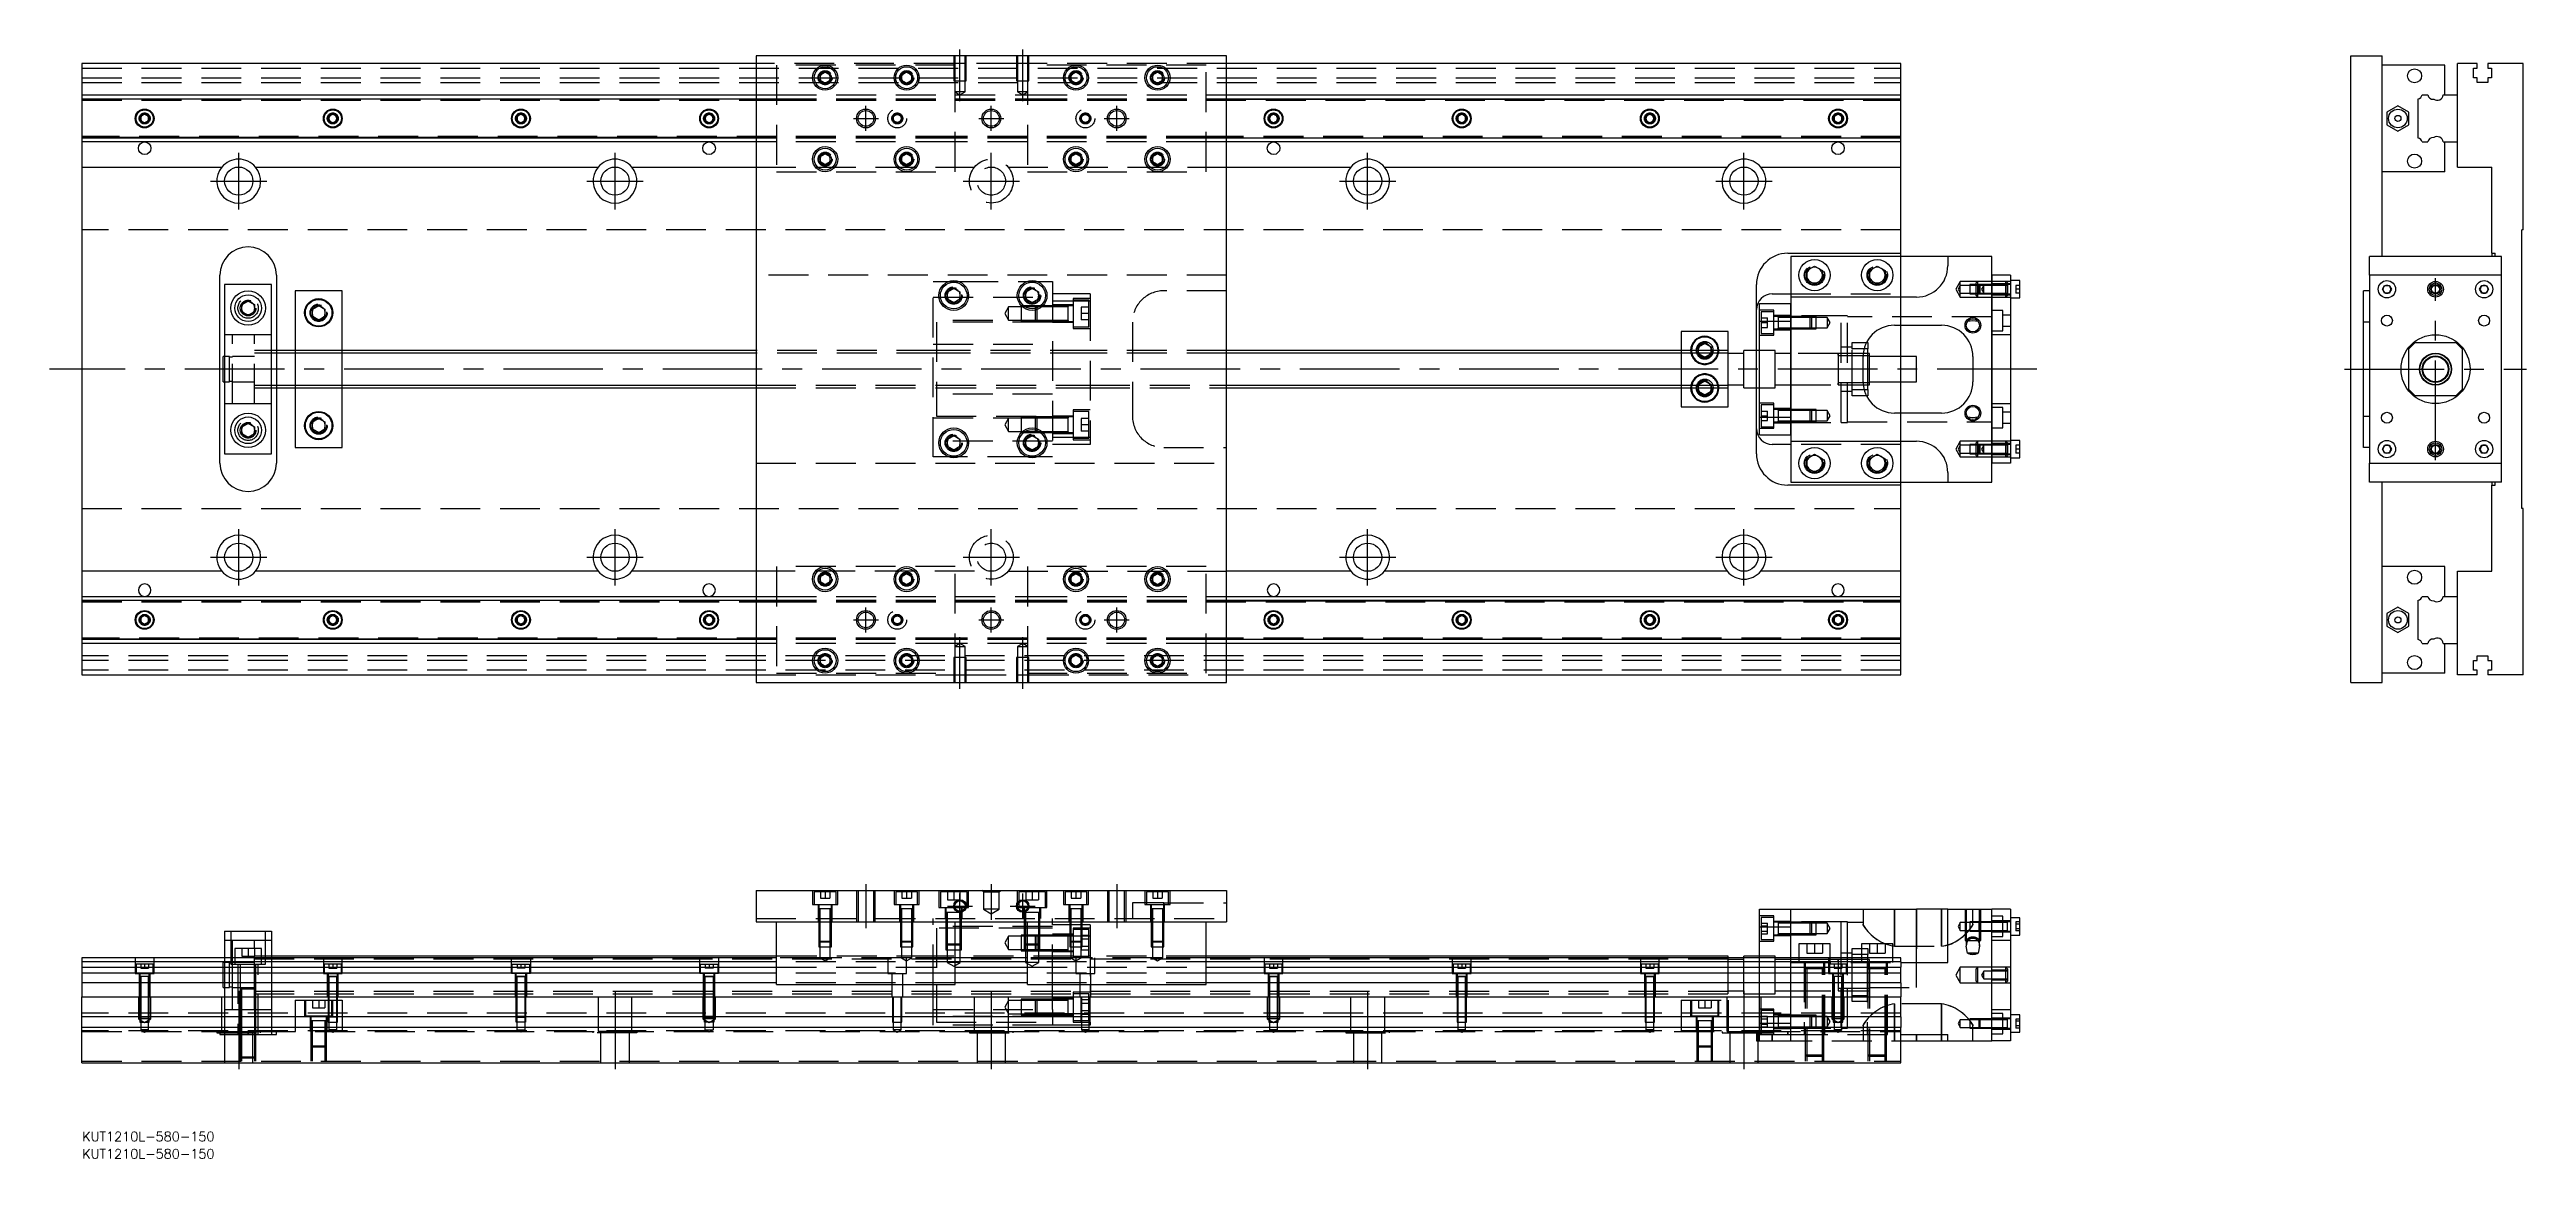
# Model space of a CAD drawing. Extents: x -10 to 780, y -252 to 102.
import ezdxf

# ---------------------------------------------------------------- set-up
doc = ezdxf.new("R2010")
doc.units = 0
doc.linetypes.add('CENTER', pattern=[50.8, 31.75, -6.35, 6.35, -6.35])
doc.linetypes.add('DASHED', pattern=[19.05, 12.7, -6.35])
doc.layers.get('0').update_dxf_attribs({"linetype": 'CONTINUOUS'})
doc.layers.add('CENTER', color=1, linetype='CENTER')
doc.styles.get("Standard").update_dxf_attribs({"font": 'txt.shx', "height": 3, "bigfont": 'bigfont.shx'})

# ---------------------------------------------------------------- blocks, each defined once
blk = doc.blocks.new('*U2')
at = {"color": 7, "linetype": 'CONTINUOUS'}
blk.add_text('KUT1210L-580-150', height=3, dxfattribs=at).set_placement((0.11, -251.86))
blk = doc.blocks.new('*U3')
at = {"color": 7, "linetype": 'CONTINUOUS'}
blk.add_text('KUT1210L-580-150', height=3, dxfattribs=at).set_placement((0.11, -246.36))

msp = doc.modelspace()

# ---------------------------------------------------------------- linework, layer by layer
at = {"color": 7, "linetype": 'CONTINUOUS'}
for p, q in [((215, 97.5), (0, 97.5)), ((0, 97.5), (0, 87.5)), ((365, 100), (215, 100)), ((215, 100), (215, -100)), ((365, -100), (365, 100)), ((580, 97.5), (365, 97.5)), ((580, 87.5), (580, 97.5)), ((723.53, -100), (723.53, 100)), ((723.53, 100), (733.53, 100)), ((733.53, 36), (733.53, 100)), ((753.53, 97), (733.53, 97)), ((753.53, 87.5), (753.53, 97)), ((757.53, 87.5), (757.53, 97.5)), ((763.83, 97.5), (757.53, 97.5)), ((762.68, 96), (763.83, 96)), ((762.68, 93), (762.68, 96)), ((763.83, 96), (763.83, 97.5)), ((767.23, 97.5), (767.23, 96)), ((778.53, 97.5), (767.23, 97.5)), ((767.23, 96), (768.38, 96)), ((768.38, 96), (768.38, 93)), ((778.53, 44.5), (778.53, 97.5)), ((0, 87.5), (215, 87.5)), ((0, 87.5), (0, 86.247728)), ((235.5, 93.866026), (237, 94.73205)), ((235.5, 92.133974), (235.5, 93.866026)), ((237, 91.26795), (235.5, 92.133974)), ((237, 94.73205), (238.5, 93.866026)), ((238.5, 92.133974), (237, 91.26795)), ((238.5, 93.866026), (238.5, 92.133974)), ((261.5, 93.866026), (263, 94.73205)), ((261.5, 92.133974), (261.5, 93.866026)), ((263, 91.26795), (261.5, 92.133974)), ((263, 94.73205), (264.5, 93.866026)), ((264.5, 92.133974), (263, 91.26795)), ((264.5, 93.866026), (264.5, 92.133974)), ((315.5, 93.866026), (317, 94.73205)), ((315.5, 92.133974), (315.5, 93.866026)), ((317, 91.26795), (315.5, 92.133974)), ((317, 94.73205), (318.5, 93.866026)), ((318.5, 92.133974), (317, 91.26795)), ((318.5, 93.866026), (318.5, 92.133974)), ((341.5, 93.866026), (343, 94.73205)), ((341.5, 92.133974), (341.5, 93.866026)), ((343, 91.26795), (341.5, 92.133974)), ((343, 94.73205), (344.5, 93.866026)), ((344.5, 92.133974), (343, 91.26795)), ((344.5, 93.866026), (344.5, 92.133974)), ((365, 87.5), (580, 87.5)), ((580, 86.247728), (580, 87.5)), ((746.282272, 87.5), (748.05668, 87.5)), ((753.007372, 87.5), (757.53, 87.5)), ((757.53, 72.5), (757.53, 87.5)), ((757.53, 72.5), (757.53, 87.5)), ((763.83, 93), (762.68, 93)), ((763.83, 91.5), (763.83, 93)), ((767.23, 91.5), (763.83, 91.5)), ((767.23, 93), (767.23, 91.5)), ((768.38, 93), (767.23, 93)), ((0, 86.247728), (215, 86.247728)), ((0, 86.247728), (0, 73.752272)), ((18.75, 80.721688), (20, 81.443376)), ((18.75, 79.278312), (18.75, 80.721688)), ((20, 78.556624), (18.75, 79.278312)), ((20, 81.443376), (21.25, 80.721688)), ((21.25, 79.278312), (20, 78.556624)), ((21.25, 80.721688), (21.25, 79.278312)), ((78.75, 80.721688), (80, 81.443376)), ((78.75, 79.278312), (78.75, 80.721688)), ((80, 78.556624), (78.75, 79.278312)), ((80, 81.443376), (81.25, 80.721688)), ((81.25, 79.278312), (80, 78.556624)), ((81.25, 80.721688), (81.25, 79.278312)), ((138.75, 80.721688), (140, 81.443376)), ((138.75, 79.278312), (138.75, 80.721688)), ((140, 78.556624), (138.75, 79.278312)), ((140, 81.443376), (141.25, 80.721688)), ((141.25, 79.278312), (140, 78.556624)), ((141.25, 80.721688), (141.25, 79.278312)), ((198.75, 80.721688), (200, 81.443376)), ((198.75, 79.278312), (198.75, 80.721688)), ((200, 78.556624), (198.75, 79.278312)), ((200, 81.443376), (201.25, 80.721688)), ((201.25, 79.278312), (200, 78.556624)), ((201.25, 80.721688), (201.25, 79.278312)), ((365, 86.247728), (580, 86.247728)), ((378.75, 80.721688), (380, 81.443376)), ((378.75, 79.278312), (378.75, 80.721688)), ((380, 78.556624), (378.75, 79.278312)), ((380, 81.443376), (381.25, 80.721688)), ((381.25, 79.278312), (380, 78.556624)), ((381.25, 80.721688), (381.25, 79.278312)), ((438.75, 80.721688), (440, 81.443376)), ((438.75, 79.278312), (438.75, 80.721688)), ((440, 78.556624), (438.75, 79.278312)), ((440, 81.443376), (441.25, 80.721688)), ((441.25, 79.278312), (440, 78.556624)), ((441.25, 80.721688), (441.25, 79.278312)), ((498.75, 80.721688), (500, 81.443376)), ((498.75, 79.278312), (498.75, 80.721688)), ((500, 78.556624), (498.75, 79.278312)), ((500, 81.443376), (501.25, 80.721688)), ((501.25, 79.278312), (500, 78.556624)), ((501.25, 80.721688), (501.25, 79.278312)), ((558.75, 80.721688), (560, 81.443376)), ((558.75, 79.278312), (558.75, 80.721688)), ((560, 78.556624), (558.75, 79.278312)), ((560, 81.443376), (561.25, 80.721688)), ((561.25, 79.278312), (560, 78.556624)), ((561.25, 80.721688), (561.25, 79.278312)), ((580, 73.752272), (580, 86.247728)), ((735.02996, 82.020726), (735.029959, 77.979274)), ((738.52996, 84.041452), (735.02996, 82.020726)), ((742.029959, 82.020726), (738.52996, 84.041452)), ((742.029959, 77.979274), (742.029959, 82.020726)), ((745.03, 73.752272), (745.03, 86.247728)), ((0, 73.752272), (0, 72.5)), ((215, 73.752272), (0, 73.752272)), ((215, 72.5), (0, 72.5)), ((0, 72.5), (0, 64.5)), ((580, 73.752272), (365, 73.752272)), ((580, 72.5), (365, 72.5)), ((580, 72.5), (580, 73.752272)), ((580, 64.5), (580, 72.5)), ((735.029959, 77.979274), (738.52996, 75.958548)), ((738.52996, 75.958548), (742.029959, 77.979274)), ((746.282272, 72.5), (748.05668, 72.5)), ((753.007372, 72.5), (757.53, 72.5)), ((753.53, 63), (753.53, 72.5)), ((757.53, 64.5), (757.53, 72.5)), ((0, 64.5), (44.638098, 64.5)), ((0, 64.5), (0, -64.5)), ((55.361902, 64.5), (164.638097, 64.5)), ((175.361903, 64.5), (215, 64.5)), ((235.5, 67.866026), (237, 68.73205)), ((235.5, 66.133974), (235.5, 67.866026)), ((237, 65.26795), (235.5, 66.133974)), ((237, 68.73205), (238.5, 67.866026)), ((238.5, 66.133974), (237, 65.26795)), ((238.5, 67.866026), (238.5, 66.133974)), ((261.5, 67.866026), (263, 68.73205)), ((261.5, 66.133974), (261.5, 67.866026)), ((263, 65.26795), (261.5, 66.133974)), ((263, 68.73205), (264.5, 67.866026)), ((264.5, 66.133974), (263, 65.26795)), ((264.5, 67.866026), (264.5, 66.133974)), ((315.5, 67.866026), (317, 68.73205)), ((315.5, 66.133974), (315.5, 67.866026)), ((317, 65.26795), (315.5, 66.133974)), ((317, 68.73205), (318.5, 67.866026)), ((318.5, 66.133974), (317, 65.26795)), ((318.5, 67.866026), (318.5, 66.133974)), ((341.5, 67.866026), (343, 68.73205)), ((341.5, 66.133974), (341.5, 67.866026)), ((343, 65.26795), (341.5, 66.133974)), ((343, 68.73205), (344.5, 67.866026)), ((344.5, 66.133974), (343, 65.26795)), ((344.5, 67.866026), (344.5, 66.133974)), ((365, 64.5), (404.638097, 64.5)), ((415.361903, 64.5), (524.638098, 64.5)), ((535.361902, 64.5), (580, 64.5)), ((580, 37), (580, 64.5)), ((757.53, 64.5), (768.53, 64.5)), ((768.53, 37), (768.53, 64.5)), ((753.53, 63), (733.53, 63)), ((778.53, 44.5), (778.03, 44.5)), ((778.03, -44.5), (778.03, 44.5)), ((544, 37), (580, 37)), ((545, 36), (545, 23)), ((595, 36), (545, 36)), ((550, 31.443376), (552.5, 32.886752)), ((552.5, 32.886752), (555, 31.443376)), ((570, 31.443376), (572.5, 32.886752)), ((572.5, 32.886752), (575, 31.443376)), ((580, 36), (580, 37)), ((595, 36), (595, 33)), ((609, 36), (595, 36)), ((609, 30), (609, 36)), ((771.53, 36), (729.53, 36)), ((729.53, 30), (729.53, 36)), ((768.53, 37), (769.53, 37)), ((768.53, 37), (768.53, 36)), ((769.53, 36), (769.53, 37)), ((771.53, 30), (771.53, 36)), ((44, -30), (44, 30)), ((60.5, 27), (45.5, 27)), ((45.5, 27), (45.5, -27)), ((60.5, -27), (60.5, 27)), ((62, 30), (62, 6)), ((68, 25), (68, 6)), ((83, 25), (68, 25)), ((83, 6), (83, 25)), ((276, 24.6547), (278, 25.809402)), ((276, 22.3453), (276, 24.6547)), ((278, 25.809402), (280, 24.6547)), ((280, 24.6547), (280, 22.3453)), ((301, 24.6547), (303, 25.809402)), ((301, 22.3453), (301, 24.6547)), ((303, 25.809402), (305, 24.6547)), ((305, 24.6547), (305, 22.3453)), ((534, 6), (534, 27)), ((539, 24), (545, 24)), ((550, 28.556624), (550, 31.443376)), ((552.5, 27.113248), (550, 28.556624)), ((555, 28.556624), (552.5, 27.113248)), ((555, 31.443376), (555, 28.556624)), ((570, 28.556624), (570, 31.443376)), ((572.5, 27.113248), (570, 28.556624)), ((575, 28.556624), (572.5, 27.113248)), ((575, 31.443376), (575, 28.556624)), ((615, 30), (609, 30)), ((609, 30), (609, -30)), ((609, -30), (609, 30)), ((615, 30), (615, -30)), ((618, 28.25), (615, 28.25)), ((618, 22.75), (618, 28.25)), ((729.53, 25), (727.53, 25)), ((727.53, -25), (727.53, 25)), ((729.53, 30), (729.53, -30)), ((771.53, 30), (729.53, 30)), ((733.586624, 25.5), (734.308312, 26.75)), ((734.308312, 24.25), (733.586624, 25.5)), ((734.308312, 26.75), (735.751688, 26.75)), ((735.751688, 24.25), (734.308312, 24.25)), ((735.751688, 26.75), (736.473376, 25.5)), ((736.473376, 25.5), (735.751688, 24.25)), ((764.586624, 25.5), (765.308312, 26.75)), ((765.308312, 24.25), (764.586624, 25.5)), ((765.308312, 26.75), (766.751688, 26.75)), ((766.751688, 24.25), (765.308312, 24.25)), ((766.751688, 26.75), (767.473376, 25.5)), ((767.473376, 25.5), (766.751688, 24.25)), ((771.53, -30), (771.53, 30)), ((51, 20.6547), (53, 21.809402)), ((51, 18.3453), (51, 20.6547)), ((53, 17.190598), (51, 18.3453)), ((53, 21.809402), (55, 20.6547)), ((55, 18.3453), (53, 17.190598)), ((55, 20.6547), (55, 18.3453)), ((73.5, 19.1547), (75.5, 20.309402)), ((73.5, 16.8453), (73.5, 19.1547)), ((75.5, 15.690598), (73.5, 16.8453)), ((75.5, 20.309402), (77.5, 19.1547)), ((77.5, 16.8453), (75.5, 15.690598)), ((77.5, 19.1547), (77.5, 16.8453)), ((278, 21.190598), (276, 22.3453)), ((280, 22.3453), (278, 21.190598)), ((303, 21.190598), (301, 22.3453)), ((305, 22.3453), (303, 21.190598)), ((309.5, 19.85352), (304.1, 19.85352)), ((535, 21), (545, 21)), ((535, 15.32971), (535, 21)), ((545, 23), (545, 15.32971)), ((585, 23), (545, 23)), ((615, 22.75), (618, 22.75)), ((304.1, 15.65352), (309.5, 15.65352)), ((525, 12), (510, 12)), ((510, 12), (510, 6)), ((515.5, 7.1547), (517.5, 8.309402)), ((517.5, 8.309402), (519.5, 7.1547)), ((525, 6), (525, 12)), ((535, -15.32971), (535, 15.32971)), ((535, 15.32971), (545, 15.32971)), ((545, -15.32971), (545, 15.32971)), ((545, 15.32971), (545, -15.32971)), ((569.069714, 8.5), (569.5, 8.5)), ((569.5, 8.5), (569.5, 6.5)), ((578, 14), (593, 14)), ((580, 4), (580, 14)), ((729.53, 15), (727.53, 15)), ((744.03, 8.5), (742.03, 6.5)), ((744.03, 8.5), (757.03, 8.5)), ((759.03, 6.5), (757.03, 8.5)), ((45, -4), (45, 4)), ((45.5, 4), (45, 4)), ((215, 6), (60.5, 6)), ((525, 6), (365, 6)), ((515.5, 6), (515.5, 7.1547)), ((519.5, 7.1547), (519.5, 6)), ((525, -6), (525, 6)), ((530, 5), (525, 5)), ((530, -6), (530, 6)), ((535, 6), (530, 6)), ((568, -4), (568, 4)), ((569.5, 4.25), (568.003126, 4.25)), ((569.5, 6.5), (568.317542, 6.5)), ((569.5, -6.5), (569.5, 6.5)), ((570, 5), (569.5, 5)), ((570, 4.25), (569.5, 4.25)), ((570, -5), (570, 5)), ((585, 4), (570, 4)), ((585, -4), (585, 4)), ((603, 4), (603, -4)), ((742.03, -6.5), (742.03, 6.5)), ((759.03, 6.5), (759.03, -6.5)), ((45, -4), (45.5, -4)), ((60.5, -6), (215, -6)), ((62, -6), (62, -30)), ((68, -6), (68, -25)), ((83, -25), (83, -6)), ((365, -6), (525, -6)), ((510, -6), (510, -12)), ((515.5, -7.1547), (515.5, -6)), ((517.5, -8.309402), (515.5, -7.1547)), ((519.5, -7.1547), (517.5, -8.309402)), ((519.5, -6), (519.5, -7.1547)), ((525, -5), (530, -5)), ((525, -12), (525, -6)), ((530, -6), (535, -6)), ((534, -27), (534, -6)), ((568.003126, -4.25), (569.5, -4.25)), ((568.317542, -6.5), (569.5, -6.5)), ((569.5, -4.25), (570, -4.25)), ((569.5, -5), (570, -5)), ((569.5, -6.5), (569.5, -8.5)), ((570, -4), (585, -4)), ((580, -14), (580, -4)), ((742.03, -6.5), (744.03, -8.5)), ((757.03, -8.5), (759.03, -6.5)), ((73.5, -16.8453), (75.5, -15.690598)), ((75.5, -15.690598), (77.5, -16.8453)), ((309.5, -15.65352), (304.1, -15.65352)), ((510, -12), (525, -12)), ((535, -15.32971), (545, -15.32971)), ((535, -21), (535, -15.32971)), ((545, -15.32971), (545, -23)), ((569.5, -8.5), (569.069714, -8.5)), ((593, -14), (578, -14)), ((727.53, -15), (729.53, -15)), ((757.03, -8.5), (744.03, -8.5)), ((51, -18.3453), (53, -17.190598)), ((51, -20.6547), (51, -18.3453)), ((53, -21.809402), (51, -20.6547)), ((53, -17.190598), (55, -18.3453)), ((55, -20.6547), (53, -21.809402)), ((55, -18.3453), (55, -20.6547)), ((73.5, -19.1547), (73.5, -16.8453)), ((75.5, -20.309402), (73.5, -19.1547)), ((77.5, -19.1547), (75.5, -20.309402)), ((77.5, -16.8453), (77.5, -19.1547)), ((276, -22.3453), (278, -21.190598)), ((276, -24.6547), (276, -22.3453)), ((278, -21.190598), (280, -22.3453)), ((280, -22.3453), (280, -24.6547)), ((301, -22.3453), (303, -21.190598)), ((301, -24.6547), (301, -22.3453)), ((303, -21.190598), (305, -22.3453)), ((304.1, -19.85352), (309.5, -19.85352)), ((305, -22.3453), (305, -24.6547)), ((535, -21), (545, -21)), ((545, -23), (585, -23)), ((545, -23), (545, -36)), ((618, -22.75), (615, -22.75)), ((618, -28.25), (618, -22.75)), ((45.5, -27), (60.5, -27)), ((68, -25), (83, -25)), ((278, -25.809402), (276, -24.6547)), ((280, -24.6547), (278, -25.809402)), ((303, -25.809402), (301, -24.6547)), ((305, -24.6547), (303, -25.809402)), ((545, -24), (539, -24)), ((550, -28.556624), (552.5, -27.113248)), ((550, -31.443376), (550, -28.556624)), ((552.5, -32.886752), (550, -31.443376)), ((552.5, -27.113248), (555, -28.556624)), ((555, -31.443376), (552.5, -32.886752)), ((555, -28.556624), (555, -31.443376)), ((570, -28.556624), (572.5, -27.113248)), ((570, -31.443376), (570, -28.556624)), ((572.5, -32.886752), (570, -31.443376)), ((572.5, -27.113248), (575, -28.556624)), ((575, -31.443376), (572.5, -32.886752)), ((575, -28.556624), (575, -31.443376)), ((615, -30), (609, -30)), ((609, -36), (609, -30)), ((615, -28.25), (618, -28.25)), ((729.53, -25), (727.53, -25)), ((729.53, -30), (771.53, -30)), ((729.53, -36), (729.53, -30)), ((733.586624, -25.5), (734.308312, -24.25)), ((734.308312, -26.75), (733.586624, -25.5)), ((734.308312, -24.25), (735.751688, -24.25)), ((735.751688, -26.75), (734.308312, -26.75)), ((735.751688, -24.25), (736.473376, -25.5)), ((736.473376, -25.5), (735.751688, -26.75)), ((748.53, -26.999994), (748.53, -27.001024)), ((764.586624, -25.5), (765.308312, -24.25)), ((765.308312, -26.75), (764.586624, -25.5)), ((765.308312, -24.25), (766.751688, -24.25)), ((766.751688, -26.75), (765.308312, -26.75)), ((766.751688, -24.25), (767.473376, -25.5)), ((767.473376, -25.5), (766.751688, -26.75)), ((771.53, -36), (771.53, -30)), ((580, -37), (544, -37)), ((545, -36), (595, -36)), ((580, -37), (580, -36)), ((580, -64.5), (580, -37)), ((595, -33), (595, -36)), ((595, -36), (609, -36)), ((771.53, -36), (729.53, -36)), ((733.53, -100), (733.53, -36)), ((768.53, -36), (768.53, -37)), ((768.53, -64.5), (768.53, -37)), ((768.53, -37), (769.53, -37)), ((769.53, -37), (769.53, -36)), ((778.53, -44.5), (778.03, -44.5)), ((778.53, -97.5), (778.53, -44.5)), ((753.53, -63), (733.53, -63)), ((753.53, -72.5), (753.53, -63)), ((0, -64.5), (0, -72.5)), ((44.638098, -64.5), (0, -64.5)), ((164.638097, -64.5), (55.361902, -64.5)), ((215, -64.5), (175.361903, -64.5)), ((235.5, -66.133974), (237, -65.26795)), ((235.5, -67.866026), (235.5, -66.133974)), ((237, -68.73205), (235.5, -67.866026)), ((237, -65.26795), (238.5, -66.133974)), ((238.5, -67.866026), (237, -68.73205)), ((238.5, -66.133974), (238.5, -67.866026)), ((261.5, -66.133974), (263, -65.26795)), ((261.5, -67.866026), (261.5, -66.133974)), ((263, -68.73205), (261.5, -67.866026)), ((263, -65.26795), (264.5, -66.133974)), ((264.5, -67.866026), (263, -68.73205)), ((264.5, -66.133974), (264.5, -67.866026)), ((315.5, -66.133974), (317, -65.26795)), ((315.5, -67.866026), (315.5, -66.133974)), ((317, -68.73205), (315.5, -67.866026)), ((317, -65.26795), (318.5, -66.133974)), ((318.5, -67.866026), (317, -68.73205)), ((318.5, -66.133974), (318.5, -67.866026)), ((341.5, -66.133974), (343, -65.26795)), ((341.5, -67.866026), (341.5, -66.133974)), ((343, -68.73205), (341.5, -67.866026)), ((343, -65.26795), (344.5, -66.133974)), ((344.5, -67.866026), (343, -68.73205)), ((344.5, -66.133974), (344.5, -67.866026)), ((404.638097, -64.5), (365, -64.5)), ((524.638098, -64.5), (415.361903, -64.5)), ((580, -64.5), (535.361902, -64.5)), ((580, -72.5), (580, -64.5)), ((757.53, -72.5), (757.53, -64.5)), ((757.53, -64.5), (768.53, -64.5)), ((0, -72.5), (215, -72.5)), ((0, -72.5), (0, -73.752272)), ((0, -73.752272), (215, -73.752272)), ((0, -73.752272), (0, -86.247728)), ((18.75, -79.278312), (20, -78.556624)), ((20, -78.556624), (21.25, -79.278312)), ((78.75, -79.278312), (80, -78.556624)), ((80, -78.556624), (81.25, -79.278312)), ((138.75, -79.278312), (140, -78.556624)), ((140, -78.556624), (141.25, -79.278312)), ((198.75, -79.278312), (200, -78.556624)), ((200, -78.556624), (201.25, -79.278312)), ((365, -72.5), (580, -72.5)), ((365, -73.752272), (580, -73.752272)), ((378.75, -79.278312), (380, -78.556624)), ((380, -78.556624), (381.25, -79.278312)), ((438.75, -79.278312), (440, -78.556624)), ((440, -78.556624), (441.25, -79.278312)), ((498.75, -79.278312), (500, -78.556624)), ((500, -78.556624), (501.25, -79.278312)), ((558.75, -79.278312), (560, -78.556624)), ((560, -78.556624), (561.25, -79.278312)), ((580, -73.752272), (580, -72.5)), ((580, -86.247728), (580, -73.752272)), ((735.02996, -77.979274), (735.029959, -82.020726)), ((738.52996, -75.958548), (735.02996, -77.979274)), ((742.029959, -77.979274), (738.52996, -75.958548)), ((742.029959, -82.020726), (742.029959, -77.979274)), ((745.03, -86.247728), (745.03, -73.752272)), ((746.282272, -72.5), (748.05668, -72.5)), ((753.007372, -72.5), (757.53, -72.5)), ((757.53, -87.5), (757.53, -72.5)), ((757.53, -87.5), (757.53, -72.5)), ((215, -86.247728), (0, -86.247728)), ((0, -86.247728), (0, -87.5)), ((18.75, -80.721688), (18.75, -79.278312)), ((20, -81.443376), (18.75, -80.721688)), ((21.25, -80.721688), (20, -81.443376)), ((21.25, -79.278312), (21.25, -80.721688)), ((78.75, -80.721688), (78.75, -79.278312)), ((80, -81.443376), (78.75, -80.721688)), ((81.25, -80.721688), (80, -81.443376)), ((81.25, -79.278312), (81.25, -80.721688)), ((138.75, -80.721688), (138.75, -79.278312)), ((140, -81.443376), (138.75, -80.721688)), ((141.25, -80.721688), (140, -81.443376)), ((141.25, -79.278312), (141.25, -80.721688)), ((198.75, -80.721688), (198.75, -79.278312)), ((200, -81.443376), (198.75, -80.721688)), ((201.25, -80.721688), (200, -81.443376)), ((201.25, -79.278312), (201.25, -80.721688)), ((580, -86.247728), (365, -86.247728)), ((378.75, -80.721688), (378.75, -79.278312)), ((380, -81.443376), (378.75, -80.721688)), ((381.25, -80.721688), (380, -81.443376)), ((381.25, -79.278312), (381.25, -80.721688)), ((438.75, -80.721688), (438.75, -79.278312)), ((440, -81.443376), (438.75, -80.721688)), ((441.25, -80.721688), (440, -81.443376)), ((441.25, -79.278312), (441.25, -80.721688)), ((498.75, -80.721688), (498.75, -79.278312)), ((500, -81.443376), (498.75, -80.721688)), ((501.25, -80.721688), (500, -81.443376)), ((501.25, -79.278312), (501.25, -80.721688)), ((558.75, -80.721688), (558.75, -79.278312)), ((560, -81.443376), (558.75, -80.721688)), ((561.25, -80.721688), (560, -81.443376)), ((561.25, -79.278312), (561.25, -80.721688)), ((580, -87.5), (580, -86.247728)), ((735.029959, -82.020726), (738.52996, -84.041452)), ((738.52996, -84.041452), (742.029959, -82.020726)), ((215, -87.5), (0, -87.5)), ((0, -87.5), (0, -97.5)), ((235.5, -92.133974), (237, -91.26795)), ((235.5, -93.866026), (235.5, -92.133974)), ((237, -94.73205), (235.5, -93.866026)), ((237, -91.26795), (238.5, -92.133974)), ((238.5, -93.866026), (237, -94.73205)), ((238.5, -92.133974), (238.5, -93.866026)), ((261.5, -92.133974), (263, -91.26795)), ((261.5, -93.866026), (261.5, -92.133974)), ((263, -94.73205), (261.5, -93.866026)), ((263, -91.26795), (264.5, -92.133974)), ((264.5, -93.866026), (263, -94.73205)), ((264.5, -92.133974), (264.5, -93.866026)), ((315.5, -92.133974), (317, -91.26795)), ((315.5, -93.866026), (315.5, -92.133974)), ((317, -94.73205), (315.5, -93.866026)), ((317, -91.26795), (318.5, -92.133974)), ((318.5, -93.866026), (317, -94.73205)), ((318.5, -92.133974), (318.5, -93.866026)), ((341.5, -92.133974), (343, -91.26795)), ((341.5, -93.866026), (341.5, -92.133974)), ((343, -94.73205), (341.5, -93.866026)), ((343, -91.26795), (344.5, -92.133974)), ((344.5, -93.866026), (343, -94.73205)), ((344.5, -92.133974), (344.5, -93.866026)), ((580, -87.5), (365, -87.5)), ((580, -97.5), (580, -87.5)), ((746.282272, -87.5), (748.05668, -87.5)), ((753.007372, -87.5), (757.53, -87.5)), ((753.53, -97), (753.53, -87.5)), ((757.53, -97.5), (757.53, -87.5)), ((762.68, -93), (763.83, -93)), ((762.68, -96), (762.68, -93)), ((763.83, -91.5), (767.23, -91.5)), ((763.83, -93), (763.83, -91.5)), ((767.23, -91.5), (767.23, -93)), ((767.23, -93), (768.38, -93)), ((768.38, -93), (768.38, -96)), ((0, -97.5), (215, -97.5)), ((215, -100), (365, -100)), ((365, -97.5), (580, -97.5)), ((723.53, -100), (733.53, -100)), ((753.53, -97), (733.53, -97)), ((763.83, -97.5), (757.53, -97.5)), ((763.83, -96), (762.68, -96)), ((763.83, -97.5), (763.83, -96)), ((767.23, -96), (767.23, -97.5)), ((768.38, -96), (767.23, -96)), ((778.53, -97.5), (767.23, -97.5)), ((215, -166.31), (215, -176.31)), ((215, -166.31), (365, -166.31)), ((305.500006, -173.41), (300.499994, -173.41)), ((365, -166.31), (365, -176.31)), ((535, -172.31), (545, -172.31)), ((535, -177.98029), (535, -172.31)), ((545, -172.31), (585, -172.31)), ((545, -187.81), (545, -172.31)), ((585, -189.31), (585, -172.31)), ((595, -172.31), (585, -172.31)), ((595, -189.31), (595, -172.31)), ((595, -172.31), (609, -172.31)), ((615, -172.31), (609, -172.31)), ((609, -214.31), (609, -172.31)), ((615, -172.31), (615, -214.31)), ((45.5, -179.31), (45.5, -187.81)), ((45.5, -179.31), (60.5, -179.31)), ((60.5, -179.31), (60.5, -187.81)), ((215, -176.31), (365, -176.31)), ((221.5, -196.31), (221.5, -176.31)), ((278.5, -196.31), (278.5, -176.31)), ((301.5, -196.31), (301.5, -176.31)), ((358.5, -196.31), (358.5, -176.31)), ((535, -177.98029), (545, -177.98029)), ((535, -187.81), (535, -177.98029)), ((618, -175.06), (615, -175.06)), ((615, -180.56), (618, -180.56)), ((618, -180.56), (618, -175.06)), ((0, -187.81), (0, -189.062272)), ((221.5, -187.81), (0, -187.81)), ((221.5, -189.062272), (0, -189.062272)), ((0, -189.062272), (0, -190.83668)), ((221.5, -187.31), (60.5, -187.31)), ((301.5, -187.81), (278.5, -187.81)), ((301.5, -189.062272), (278.5, -189.062272)), ((525, -187.31), (358.5, -187.31)), ((580, -187.81), (358.5, -187.81)), ((580, -189.062272), (358.5, -189.062272)), ((525, -187.81), (525, -187.31)), ((530, -187.81), (530, -187.31)), ((535, -187.31), (530, -187.31)), ((557.5, -183.31), (547.5, -183.31)), ((547.5, -183.31), (547.5, -187.81)), ((557.5, -187.81), (557.5, -183.31)), ((560, -188.309994), (560, -189.31)), ((561, -189.06), (560, -189.06)), ((560, -189.31), (560, -189.81)), ((564.5, -189.06), (561, -189.06)), ((567.5, -189.06), (564.5, -189.06)), ((577.5, -183.31), (567.5, -183.31)), ((567.5, -183.31), (567.5, -187.81)), ((569.5, -189.06), (567.5, -189.06)), ((570, -189.06), (569.5, -189.06)), ((577.5, -187.81), (577.5, -183.31)), ((580, -189.062272), (580, -187.81)), ((580, -189.062272), (580, -190.83668)), ((580, -189.31), (595, -189.31)), ((0, -190.83668), (221.5, -190.83668)), ((0, -190.83668), (0, -192.733076)), ((0, -192.733076), (0, -195.787372)), ((221.5, -192.733076), (0, -192.733076)), ((0, -195.787372), (0, -200.31)), ((221.5, -195.787372), (0, -195.787372)), ((221.5, -196.31), (278.5, -196.31)), ((278.5, -190.83668), (301.5, -190.83668)), ((301.5, -192.733076), (278.5, -192.733076)), ((301.5, -195.787372), (278.5, -195.787372)), ((301.5, -196.31), (358.5, -196.31)), ((358.5, -190.83668), (580, -190.83668)), ((580, -192.733076), (358.5, -192.733076)), ((580, -195.787372), (358.5, -195.787372)), ((561.500006, -193.81), (559.998804, -193.81)), ((560, -191.11), (560, -192.81)), ((560, -192.81), (560, -193.510038)), ((561.500006, -193.81), (561, -193.81)), ((575.500006, -191.31), (569.499994, -191.31)), ((575.500006, -191.31), (569.499994, -191.31)), ((575.500006, -191.31), (569.499994, -191.31)), ((580, -192.733076), (580, -190.83668)), ((580, -195.787372), (580, -192.733076)), ((580, -195.787372), (580, -200.31)), ((0, -200.31), (580, -200.31)), ((0, -206.61), (0, -200.31)), ((560, -197.56), (570, -197.56)), ((580, -206.61), (580, -200.31)), ((580, -206.61), (0, -206.61)), ((0, -210.01), (0, -206.61)), ((0, -221.31), (0, -210.01)), ((580, -210.01), (0, -210.01)), ((580, -206.61), (580, -210.01)), ((580, -221.31), (580, -210.01)), ((580, -212.31), (595, -212.31)), ((585, -214.31), (585, -212.31)), ((595, -214.31), (595, -212.31)), ((618, -206.06), (615, -206.06)), ((615, -211.56), (618, -211.56)), ((618, -211.56), (618, -206.06)), ((580, -214.31), (585, -214.31)), ((585, -214.31), (595, -214.31)), ((595, -214.31), (609, -214.31)), ((615, -214.31), (609, -214.31)), ((0, -221.31), (580, -221.31))]:
    msp.add_line(p, q, dxfattribs=at)
at = {"color": 3, "linetype": 'DASHED'}
for p, q in [((0, 96), (580, 96)), ((278.000006, 97.5), (215, 97.5)), ((278.5, 97), (221.5, 97)), ((221.5, 97), (221.5, 63)), ((278.000006, 100), (278.000006, 92)), ((281.999994, 97.5), (278.000006, 97.5)), ((278.35, 100), (278.35, 92)), ((278.5, 63), (278.5, 97)), ((281.65, 92), (281.65, 100)), ((281.999994, 92), (281.999994, 100)), ((298.000006, 97.5), (281.999994, 97.5)), ((298.000006, 100), (298.000006, 92)), ((301.999994, 97.5), (298.000006, 97.5)), ((298.35, 100), (298.35, 92)), ((358.5, 97), (301.5, 97)), ((301.5, 97), (301.5, 63)), ((301.65, 92), (301.65, 100)), ((301.999994, 92), (301.999994, 100)), ((365, 97.5), (301.999994, 97.5)), ((358.5, 63), (358.5, 97)), ((0, 93), (580, 93)), ((0, 91.5), (580, 91.5)), ((215, 87.5), (221.5, 87.5)), ((221.5, 87.5), (278.5, 87.5)), ((235, 93), (235.030168, 93.346066)), ((264.973226, 93.326156), (265, 93)), ((278.000006, 92), (281.999994, 92)), ((278.35, 92), (278.35, 88.5)), ((281.65, 88.5), (278.35, 88.5)), ((278.35, 88.5), (280, 87.547372)), ((278.5, 87.5), (301.5, 87.5)), ((280, 87.547372), (281.65, 88.5)), ((281.65, 88.5), (281.65, 92)), ((298.000006, 92), (301.999994, 92)), ((298.35, 92), (298.35, 88.5)), ((301.65, 88.5), (298.35, 88.5)), ((298.35, 88.5), (300, 87.547372)), ((300, 87.547372), (301.65, 88.5)), ((301.5, 87.5), (358.5, 87.5)), ((301.65, 88.5), (301.65, 92)), ((318.973226, 93.326156), (319, 93)), ((341, 93), (341.030168, 93.346066)), ((358.5, 87.5), (365, 87.5)), ((0, 86.1147), (215, 86.1147)), ((0, 86.1), (221.5, 86.1)), ((0, 85.8), (221.5, 85.8)), ((18.5, 80), (18.516134, 80.21941)), ((81.477374, 80.25955), (81.5, 80)), ((138.5, 80), (138.516134, 80.21941)), ((201.477374, 80.25955), (201.5, 80)), ((215, 86.247728), (221.5, 86.247728)), ((215, 86.1147), (221.5, 86.1147)), ((221.5, 86.247728), (278.5, 86.247728)), ((221.5, 86.1147), (278.5, 86.1147)), ((221.5, 86.1), (278.5, 86.1)), ((221.5, 85.8), (278.5, 85.8)), ((278.5, 86.247728), (301.5, 86.247728)), ((278.5, 86.1147), (301.5, 86.1147)), ((278.5, 86.1), (301.5, 86.1)), ((278.5, 85.8), (301.5, 85.8)), ((301.5, 86.247728), (358.5, 86.247728)), ((301.5, 86.1147), (358.5, 86.1147)), ((301.5, 86.1), (358.5, 86.1)), ((301.5, 86.1), (358.5, 86.1)), ((301.5, 85.8), (358.5, 85.8)), ((301.5, 85.8), (358.5, 85.8)), ((358.5, 86.247728), (365, 86.247728)), ((358.5, 86.1147), (365, 86.1147)), ((358.5, 86.1), (580, 86.1)), ((358.5, 85.8), (580, 85.8)), ((365, 86.1147), (580, 86.1147)), ((378.5, 80), (378.516134, 80.21941)), ((441.477374, 80.25955), (441.5, 80)), ((498.5, 80), (498.516134, 80.21941)), ((561.477374, 80.25955), (561.5, 80)), ((221.5, 74.2), (0, 74.2)), ((221.5, 73.9), (0, 73.9)), ((215, 73.8853), (0, 73.8853)), ((221.5, 73.8853), (215, 73.8853)), ((221.5, 73.752272), (215, 73.752272)), ((221.5, 72.5), (215, 72.5)), ((278.5, 74.2), (221.5, 74.2)), ((278.5, 73.9), (221.5, 73.9)), ((278.5, 73.8853), (221.5, 73.8853)), ((278.5, 73.752272), (221.5, 73.752272)), ((278.5, 72.5), (221.5, 72.5)), ((301.5, 74.2), (278.5, 74.2)), ((301.5, 73.9), (278.5, 73.9)), ((301.5, 73.8853), (278.5, 73.8853)), ((301.5, 73.752272), (278.5, 73.752272)), ((301.5, 72.5), (278.5, 72.5)), ((358.5, 74.2), (301.5, 74.2)), ((358.5, 74.2), (301.5, 74.2)), ((358.5, 73.9), (301.5, 73.9)), ((358.5, 73.9), (301.5, 73.9)), ((358.5, 73.8853), (301.5, 73.8853)), ((358.5, 73.752272), (301.5, 73.752272)), ((358.5, 72.5), (301.5, 72.5)), ((580, 74.2), (358.5, 74.2)), ((580, 73.9), (358.5, 73.9)), ((365, 73.8853), (358.5, 73.8853)), ((365, 73.752272), (358.5, 73.752272)), ((365, 72.5), (358.5, 72.5)), ((580, 73.8853), (365, 73.8853)), ((215, 64.5), (284.638098, 64.5)), ((235, 67), (235.030168, 67.346066)), ((264.973226, 67.326156), (265, 67)), ((295.361903, 64.5), (365, 64.5)), ((315, 67), (315.023172, 67.30356)), ((341, 67), (341.030168, 67.346066)), ((221.5, 63), (278.5, 63)), ((301.5, 63), (358.5, 63)), ((580, 44.5), (0, 44.5)), ((580, 24), (580, 36)), ((365, 30), (215, 30)), ((271.5, 28), (276.47931, 28)), ((271.5, -28), (271.5, 28)), ((276.47931, 28), (279.52069, 28)), ((279.52069, 28), (301.47931, 28)), ((280.483582, 23.786038), (280.5, 23.5)), ((301.47931, 28), (304.52069, 28)), ((304.52069, 28), (309.5, 28)), ((305.483582, 23.786038), (305.5, 23.5)), ((309.5, 28), (309.5, -28)), ((321.5, 24), (309.5, 24)), ((321.5, 24), (321.5, 21.748564)), ((365, 25), (345, 25)), ((545, 24), (580, 24)), ((555.477798, 30.364306), (555.5, 30)), ((575.477798, 30.364306), (575.5, 30)), ((580, 23), (580, 24)), ((599, 28), (597.556624, 25.5)), ((597.556624, 25.5), (599, 23)), ((599, 26.75), (598.278312, 25.5)), ((598.278312, 25.5), (599, 24.25)), ((599, 26.75), (599, 28)), ((604.5, 28), (599, 28)), ((599, 24.25), (599, 26.75)), ((602, 26.75), (599, 26.75)), ((599, 23), (599, 24.25)), ((599, 24.25), (602, 24.25)), ((602, 26.999994), (602, 24.000006)), ((605.25, 26.999994), (602, 26.999994)), ((605, 26.75), (602, 26.75)), ((602, 24.25), (605, 24.25)), ((602, 24.000006), (605.25, 24.000006)), ((604.5, 28), (604, 27.5)), ((604, 23.5), (604, 27.5)), ((604.5, 28), (604.5, 23)), ((609, 28), (604.5, 28)), ((605.25, 27), (605, 26.75)), ((605, 24.25), (605, 26.75)), ((609, 26.75), (605, 26.75)), ((605, 24.25), (609, 24.25)), ((605, 24.25), (605.25, 24)), ((605.25, 27), (605.25, 24)), ((609, 27), (605.25, 27)), ((609, 26.999994), (605.25, 26.999994)), ((605.25, 24.000006), (609, 24.000006)), ((605.25, 24), (609, 24)), ((606.5, 26.75), (605.778312, 25.5)), ((605.778312, 25.5), (606.5, 24.25)), ((606.5, 24.25), (606.5, 26.75)), ((613.5, 28), (609, 28)), ((615, 27.25), (609, 27.25)), ((614, 27), (609, 27)), ((614, 26.75), (609, 26.75)), ((609, 24.25), (614, 24.25)), ((609, 24), (614, 24)), ((609, 23.75), (615, 23.75)), ((613.5, 27), (613.5, 28)), ((614, 27.5), (613.5, 28)), ((615, 28), (613.5, 28)), ((613.5, 26.75), (613.5, 27)), ((613.5, 24.25), (613.5, 26.75)), ((613.5, 24), (613.5, 24.25)), ((613.5, 23), (613.5, 24)), ((614, 27), (613.995, 27)), ((613.995, 24), (614, 24)), ((614, 27.5), (614, 27.140536)), ((614, 27.140536), (614, 27)), ((614, 23.999994), (614, 27.000006)), ((614, 24.00051), (614, 27.000006)), ((614, 26.875392), (614, 27)), ((614, 27), (614, 26.875392)), ((614.005, 27), (614, 27)), ((615, 27), (614, 27)), ((614, 24.124608), (614, 26.875392)), ((614, 26.875392), (614, 25.498804)), ((614, 25.498804), (614, 24.124608)), ((614, 24), (614, 24.124608)), ((614, 24.124608), (614, 24)), ((614, 23.999994), (614, 24.00051)), ((614, 24), (614, 23.859464)), ((614, 24), (614.005, 24)), ((614, 24), (615, 24)), ((614, 23.859464), (614, 23.5)), ((616.7, 26.75), (616.7, 25.5)), ((618, 26.75), (616.7, 26.75)), ((618, 25.5), (616.7, 25.5)), ((616.7, 25.5), (616.7, 24.25)), ((618, 24.25), (616.7, 24.25)), ((50.5, 19.5), (50.512884, 19.753488)), ((77.983582, 18.286038), (78, 18)), ((271.5, 23), (309.5, 23)), ((295.5, 19.85352), (294.287564, 17.75352)), ((294.287564, 17.75352), (295.5, 15.65352)), ((295.5, 15.65352), (295.5, 19.85352)), ((299.5, 19.85352), (295.5, 19.85352)), ((299.5, 20.253516), (299.5, 15.253526)), ((299.532604, 20.253516), (299.5, 20.253516)), ((304.1, 19.85352), (299.5, 19.85352)), ((300.25722, 20.253516), (299.532604, 20.253516)), ((304.5, 20.253518), (300.25722, 20.253516)), ((304.5, 20.25352), (304.1, 19.85352)), ((304.1, 15.65352), (304.1, 19.85352)), ((309.5, 19.85352), (304.1, 19.85352)), ((304.5, 20.25352), (304.5, 19.523506)), ((305.742786, 20.25352), (304.5, 20.25352)), ((305.74278, 20.253516), (304.5, 20.253518)), ((304.5, 19.523506), (304.5, 18.99306)), ((304.5, 18.99306), (304.5, 15.25352)), ((306.467396, 20.253516), (305.74278, 20.253516)), ((306.467402, 20.25352), (305.742786, 20.25352)), ((309.5, 20.253516), (306.467396, 20.253516)), ((309.5, 20.253518), (306.467402, 20.25352)), ((321.5, 21.748564), (309.5, 21.748564)), ((316.1, 20.50352), (309.5, 20.50352)), ((314.505, 20.25352), (309.5, 20.253518)), ((314.5, 19.85352), (309.5, 19.85352)), ((316.1, 20.25352), (314.495, 20.25352)), ((314.5, 15.254372), (314.5, 20.253526)), ((314.5, 15.253516), (314.5, 20.253526)), ((314.5, 19.996122), (314.5, 20.25352)), ((314.5, 20.25352), (314.5, 19.996072)), ((314.5, 15.51097), (314.5, 19.996122)), ((316.1, 22.50352), (316.1, 13.00352)), ((321.5, 22.50352), (316.1, 22.50352)), ((321.1, 22.00352), (316.1, 22.00352)), ((318.6, 19.75352), (318.6, 17.75352)), ((321.1, 19.75352), (318.6, 19.75352)), ((321.1, 17.75352), (318.6, 17.75352)), ((318.6, 17.75352), (318.6, 15.75352)), ((321.1, 13.50352), (321.1, 22.00352)), ((321.5, 21.748564), (321.5, -21.748564)), ((539.5, 18.849242), (535, 18.849242)), ((535.5, 18.349242), (535.5, 11.349242)), ((539.5, 18.349242), (535.5, 18.349242)), ((535.5, 16.349242), (537.5, 16.349242)), ((537.5, 14.849242), (537.5, 16.349242)), ((539.5, 10.849242), (539.5, 18.849242)), ((545, 17.099242), (539.5, 17.099242)), ((540.9, 16.849242), (539.5, 16.849242)), ((540.9, 16.849242), (540.895, 16.849242)), ((540.9, 16.849248), (540.9, 12.849238)), ((540.9, 16.849248), (540.9, 12.849238)), ((540.9, 16.849248), (540.9, 12.849238)), ((540.9, 16.849242), (540.9, 16.63278)), ((540.9, 16.632534), (540.9, 16.849242)), ((540.905, 16.849242), (540.9, 16.849242)), ((545, 16.849242), (540.9, 16.849242)), ((540.9, 16.63278), (540.9, 13.065704)), ((545, 16.499242), (540.9, 16.499242)), ((545, 15.32971), (545, 21)), ((561, 17), (545, 17)), ((551.15, 16.849242), (545, 16.849242)), ((551.15, 16.849238), (545, 16.849238)), ((551.5, 16.499242), (545, 16.499242)), ((551.15, 12.849242), (551.15, 16.849242)), ((551.5, 16.499242), (551.15, 16.849242)), ((553, 16.849238), (551.15, 16.849238)), ((551.5, 16.499242), (551.5, 13.199242)), ((553, 16.499242), (551.5, 16.499242)), ((553, 12.849248), (553, 16.849238)), ((556.5, 16.499242), (553, 16.499242)), ((556.5, 16.499242), (556.5, 13.199242)), ((557.452628, 14.849242), (556.5, 16.499242)), ((561, -17), (561, 17)), ((563, 17), (561, 17)), ((563, -17), (563, 17)), ((609, 16.75), (563, 16.75)), ((580, 14), (580, 23)), ((599, 23), (604.5, 23)), ((604, 23.5), (604.5, 23)), ((604.5, 23), (609, 23)), ((609, 23), (613.5, 23)), ((612.5, 18.75), (609, 18.75)), ((612.5, 12.25), (612.5, 18.75)), ((615, 17.25), (612.5, 17.25)), ((613.5, 23), (614, 23.5)), ((613.5, 23), (615, 23)), ((48, 11), (45.5, 11)), ((48, -11), (48, 11)), ((55, 11), (48, 11)), ((55, -11), (55, 11)), ((60.5, 11), (55, 11)), ((309.5, 15.5), (271.5, 15.5)), ((271.5, 8), (309.5, 8)), ((272.5, 15), (272.5, -15)), ((309.5, 15), (272.5, 15)), ((295.5, 15.65352), (299.5, 15.65352)), ((299.5, 15.65352), (304.1, 15.65352)), ((299.5, 15.253526), (304.5, 15.253524)), ((304.1, 15.65352), (304.5, 15.25352)), ((304.1, 15.65352), (309.5, 15.65352)), ((304.5, 15.253524), (309.5, 15.253526)), ((304.5, 15.25352), (309.5, 15.25352)), ((309.5, 15.65352), (314.5, 15.65352)), ((309.5, 15.25352), (314.505, 15.25352)), ((309.5, 15.00352), (316.1, 15.00352)), ((314.495, 15.25352), (316.1, 15.25352)), ((314.5, 15.510988), (314.5, 15.25352)), ((314.5, 15.25352), (314.5, 15.51097)), ((314.5, 15.253516), (314.5, 15.254372)), ((316.1, 13.50352), (321.1, 13.50352)), ((316.1, 13.00352), (321.5, 13.00352)), ((321.1, 15.75352), (318.6, 15.75352)), ((335, 15), (335, -15)), ((535, 10.849242), (539.5, 10.849242)), ((535.5, 14.849242), (537.5, 14.849242)), ((535.5, 13.349242), (537.5, 13.349242)), ((535.5, 11.349242), (539.5, 11.349242)), ((537.5, 13.349242), (537.5, 14.849242)), ((539.5, 12.849242), (540.9, 12.849242)), ((539.5, 12.599242), (545, 12.599242)), ((540.895, 12.849242), (540.9, 12.849242)), ((540.9, 13.199242), (545, 13.199242)), ((540.9, 12.849242), (540.9, 13.06591)), ((540.9, 13.065704), (540.9, 12.849242)), ((540.9, 12.849242), (540.905, 12.849242)), ((540.9, 12.849242), (545, 12.849242)), ((545, 13.199242), (551.5, 13.199242)), ((545, 12.849248), (551.15, 12.849248)), ((545, 12.849242), (551.15, 12.849242)), ((551.15, 12.849242), (551.5, 13.199242)), ((551.15, 12.849248), (553, 12.849248)), ((551.5, 13.199242), (553, 13.199242)), ((553, 13.199242), (556.5, 13.199242)), ((556.5, 13.199242), (557.452628, 14.849242)), ((564.5, 8.5), (569.069714, 8.5)), ((564.5, 6.5), (564.5, 8.5)), ((609, 12.25), (612.5, 12.25)), ((615, 11), (609, 11)), ((612.5, 13.75), (615, 13.75)), ((47.1, 4), (45.5, 4)), ((47.1, -4), (47.1, 4)), ((48, 3.8), (47.1, 3.8)), ((55, 4), (48, 4)), ((60.5, 6), (55, 6)), ((60.5, 5.125), (55, 5.125)), ((62, 6), (62, 5.125)), ((62, 5.125), (62, -5.125)), ((68, 6), (68, 5.125)), ((68, 5.125), (68, -5.125)), ((83, 5.125), (83, 6)), ((83, -5.125), (83, 5.125)), ((272.5, 6), (215, 6)), ((272.5, 5.125), (215, 5.125)), ((321.5, 6), (272.5, 6)), ((321.5, 5.125), (272.5, 5.125)), ((365, 6), (321.5, 6)), ((365, 5.125), (321.5, 5.125)), ((510, 6), (510, 5.125)), ((510, 5.125), (510, -5.125)), ((515.5, 5.125), (515.5, 6)), ((515.5, 4.8453), (515.5, 5.125)), ((517.5, 3.690598), (515.5, 4.8453)), ((519.5, 4.8453), (517.5, 3.690598)), ((519.5, 6), (519.5, 5.125)), ((519.5, 5.125), (519.5, 4.8453)), ((519.983582, 6.286038), (520, 6)), ((534, -6), (534, 6)), ((540, 6), (535, 6)), ((540, -6), (540, 6)), ((545, 5), (540, 5)), ((560.005, 5), (545, 5)), ((568.050126, 5), (559.995, 5)), ((560, 5.000006), (560, -5.000006)), ((560, 4.43509), (560, 5)), ((560, 5), (560, 4.435078)), ((560, 4.435078), (560, -4.43509)), ((568.003126, 4.25), (560, 4.25)), ((564.5, 7), (561, 7)), ((564.5, -6.5), (564.5, 6.5)), ((568.317542, 6.5), (564.5, 6.5)), ((569.5, 5), (568.050126, 5)), ((580, -4), (580, 4)), ((45.5, -4), (47.1, -4)), ((47.1, -3.8), (48, -3.8)), ((48, -4), (55, -4)), ((55, -5.125), (60.5, -5.125)), ((55, -6), (60.5, -6)), ((62, -5.125), (62, -6)), ((68, -5.125), (68, -6)), ((83, -6), (83, -5.125)), ((215, -5.125), (272.5, -5.125)), ((215, -6), (272.5, -6)), ((272.5, -5.125), (321.5, -5.125)), ((272.5, -6), (321.5, -6)), ((321.5, -5.125), (365, -5.125)), ((321.5, -6), (365, -6)), ((510, -5.125), (510, -6)), ((515, -6), (515.018502, -5.696412)), ((515.5, -4.8453), (517.5, -3.690598)), ((515.5, -5.125), (515.5, -4.8453)), ((515.5, -6), (515.5, -5.125)), ((517.5, -3.690598), (519.5, -4.8453)), ((519.5, -4.8453), (519.5, -5.125)), ((519.5, -5.125), (519.5, -6)), ((535, -6), (540, -6)), ((540, -5), (545, -5)), ((545, -5), (560.005, -5)), ((559.995, -5), (568.050126, -5)), ((560, -4.25), (568.003126, -4.25)), ((560, -5), (560, -4.435078)), ((560, -4.43509), (560, -4.998998)), ((560, -4.998998), (560, -5)), ((561, -7), (564.5, -7)), ((564.5, -6.5), (568.317542, -6.5)), ((564.5, -8.5), (564.5, -6.5)), ((568.050126, -5), (569.5, -5)), ((45.5, -11), (48, -11)), ((48, -11), (55, -11)), ((55, -11), (60.5, -11)), ((309.5, -8), (271.5, -8)), ((271.5, -15.5), (309.5, -15.5)), ((272.5, -15), (309.5, -15)), ((295.5, -15.65352), (294.287564, -17.75352)), ((295.5, -19.85352), (295.5, -15.65352)), ((299.5, -15.65352), (295.5, -15.65352)), ((304.5, -15.253524), (299.5, -15.253526)), ((299.5, -15.253526), (299.5, -20.253516)), ((304.1, -15.65352), (299.5, -15.65352)), ((304.5, -15.25352), (304.1, -15.65352)), ((304.1, -19.85352), (304.1, -15.65352)), ((309.5, -15.65352), (304.1, -15.65352)), ((304.5, -15.25352), (304.5, -18.99306)), ((309.5, -15.25352), (304.5, -15.25352)), ((309.5, -15.253526), (304.5, -15.253524)), ((316.1, -15.00352), (309.5, -15.00352)), ((314.505, -15.25352), (309.5, -15.25352)), ((314.5, -15.65352), (309.5, -15.65352)), ((316.1, -15.25352), (314.495, -15.25352)), ((314.5, -20.253526), (314.5, -15.253516)), ((314.5, -15.65352), (314.5, -15.253516)), ((314.5, -15.51092), (314.5, -15.25352)), ((314.5, -15.25352), (314.5, -15.51097)), ((314.5, -19.996072), (314.5, -15.51092)), ((314.5, -19.85352), (314.5, -15.65352)), ((316.1, -13.00352), (316.1, -22.50352)), ((321.5, -13.00352), (316.1, -13.00352)), ((321.1, -13.50352), (316.1, -13.50352)), ((318.6, -15.75352), (318.6, -17.75352)), ((321.1, -15.75352), (318.6, -15.75352)), ((321.1, -22.00352), (321.1, -13.50352)), ((539.5, -10.849242), (535, -10.849242)), ((535.5, -11.349242), (535.5, -18.349242)), ((539.5, -11.349242), (535.5, -11.349242)), ((535.5, -13.349242), (537.5, -13.349242)), ((535.5, -14.849242), (537.5, -14.849242)), ((537.5, -14.849242), (537.5, -13.349242)), ((537.5, -16.349242), (537.5, -14.849242)), ((539.5, -18.849242), (539.5, -10.849242)), ((545, -12.599242), (539.5, -12.599242)), ((540.9, -12.849242), (539.5, -12.849242)), ((540.9, -12.849242), (540.895, -12.849242)), ((540.9, -12.849238), (540.9, -16.849248)), ((540.9, -12.849238), (540.9, -16.849248)), ((540.9, -12.849242), (540.9, -13.065704)), ((540.9, -13.06595), (540.9, -12.849242)), ((545, -12.849242), (540.9, -12.849242)), ((540.905, -12.849242), (540.9, -12.849242)), ((540.9, -13.065704), (540.9, -16.63278)), ((545, -13.199242), (540.9, -13.199242)), ((551.15, -12.849242), (545, -12.849242)), ((551.15, -12.849248), (545, -12.849248)), ((551.5, -13.199242), (545, -13.199242)), ((545, -21), (545, -15.32971)), ((551.15, -16.849242), (551.15, -12.849242)), ((551.5, -13.199242), (551.15, -12.849242)), ((553, -12.849248), (551.15, -12.849248)), ((551.5, -13.199242), (551.5, -16.499242)), ((553, -13.199242), (551.5, -13.199242)), ((553, -16.849238), (553, -12.849248)), ((556.5, -13.199242), (553, -13.199242)), ((556.5, -13.199242), (556.5, -16.499242)), ((557.452628, -14.849242), (556.5, -13.199242)), ((556.5, -16.499242), (557.452628, -14.849242)), ((569.069714, -8.5), (564.5, -8.5)), ((580, -23), (580, -14)), ((609, -11), (615, -11)), ((612.5, -12.25), (609, -12.25)), ((612.5, -18.75), (612.5, -12.25)), ((615, -13.75), (612.5, -13.75)), ((50.5, -19.5), (50.512884, -19.246512)), ((77.983582, -17.713962), (78, -18)), ((309.5, -23), (271.5, -23)), ((275.5, -23.5), (275.518502, -23.196412)), ((294.287564, -17.75352), (295.5, -19.85352)), ((295.5, -19.85352), (299.5, -19.85352)), ((299.5, -19.85352), (304.1, -19.85352)), ((299.5, -20.253516), (299.532604, -20.253516)), ((299.532604, -20.253516), (300.25722, -20.253516)), ((300.25722, -20.253516), (304.5, -20.253518)), ((304.1, -19.85352), (304.5, -20.25352)), ((304.1, -19.85352), (309.5, -19.85352)), ((304.5, -18.99306), (304.5, -19.523506)), ((304.5, -19.523506), (304.5, -20.25352)), ((304.5, -20.253518), (305.74278, -20.253516)), ((304.5, -20.25352), (305.742786, -20.25352)), ((305.483582, -23.213962), (305.5, -23.5)), ((305.74278, -20.253516), (306.467396, -20.253516)), ((305.742786, -20.25352), (306.467402, -20.25352)), ((306.467396, -20.253516), (309.5, -20.253516)), ((306.467402, -20.25352), (309.5, -20.253518)), ((309.5, -19.85352), (314.5, -19.85352)), ((309.5, -20.253518), (314.505, -20.25352)), ((309.5, -20.50352), (316.1, -20.50352)), ((321.5, -21.748564), (309.5, -21.748564)), ((314.495, -20.25352), (316.1, -20.25352)), ((314.5, -20.253526), (314.5, -19.85352)), ((314.5, -19.996054), (314.5, -20.25352)), ((314.5, -20.25352), (314.5, -19.996072)), ((316.1, -22.00352), (321.1, -22.00352)), ((316.1, -22.50352), (321.5, -22.50352)), ((318.6, -17.75352), (318.6, -19.75352)), ((321.1, -17.75352), (318.6, -17.75352)), ((321.1, -19.75352), (318.6, -19.75352)), ((321.5, -21.748564), (321.5, -24)), ((535, -18.849242), (539.5, -18.849242)), ((535.5, -16.349242), (537.5, -16.349242)), ((535.5, -18.349242), (539.5, -18.349242)), ((539.5, -16.849242), (540.9, -16.849242)), ((539.5, -17.099242), (545, -17.099242)), ((540.895, -16.849242), (540.9, -16.849242)), ((540.9, -16.499242), (545, -16.499242)), ((540.9, -16.849242), (540.9, -16.632574)), ((540.9, -16.63278), (540.9, -16.849242)), ((540.9, -16.849242), (545, -16.849242)), ((540.9, -16.849242), (540.905, -16.849242)), ((545, -16.499242), (551.5, -16.499242)), ((545, -16.849238), (551.15, -16.849238)), ((545, -16.849242), (551.15, -16.849242)), ((545, -17), (561, -17)), ((551.15, -16.849242), (551.5, -16.499242)), ((551.15, -16.849238), (553, -16.849238)), ((551.5, -16.499242), (553, -16.499242)), ((553, -16.499242), (556.5, -16.499242)), ((561, -17), (563, -17)), ((563, -16.75), (609, -16.75)), ((580, -24), (580, -23)), ((599, -23), (597.556624, -25.5)), ((599, -24.25), (599, -23)), ((604.5, -23), (599, -23)), ((604.5, -23), (604, -23.5)), ((604, -27.5), (604, -23.5)), ((604.5, -23), (604.5, -28)), ((609, -23), (604.5, -23)), ((609, -18.75), (612.5, -18.75)), ((613.5, -23), (609, -23)), ((612.5, -17.25), (615, -17.25)), ((613.5, -24), (613.5, -23)), ((614, -23.5), (613.5, -23)), ((615, -23), (613.5, -23)), ((614, -23.5), (614, -23.859464)), ((215, -30), (365, -30)), ((276.47931, -28), (271.5, -28)), ((279.52069, -28), (276.47931, -28)), ((301.47931, -28), (279.52069, -28)), ((304.52069, -28), (301.47931, -28)), ((309.5, -28), (304.52069, -28)), ((321.5, -24), (309.5, -24)), ((345, -25), (365, -25)), ((580, -24), (545, -24)), ((555.477798, -29.635694), (555.5, -30)), ((575.477798, -29.635694), (575.5, -30)), ((580, -36), (580, -24)), ((597.556624, -25.5), (599, -28)), ((599, -24.25), (598.278312, -25.5)), ((598.278312, -25.5), (599, -26.75)), ((599, -26.75), (599, -24.25)), ((602, -24.25), (599, -24.25)), ((599, -28), (599, -26.75)), ((599, -26.75), (602, -26.75)), ((599, -28), (604.5, -28)), ((602, -24.000006), (602, -26.999994)), ((605.25, -24.000006), (602, -24.000006)), ((605, -24.25), (602, -24.25)), ((602, -26.75), (605, -26.75)), ((602, -26.999994), (605.25, -26.999994)), ((604, -27.5), (604.5, -28)), ((604.5, -28), (609, -28)), ((605.25, -24), (605, -24.25)), ((605, -26.75), (605, -24.25)), ((609, -24.25), (605, -24.25)), ((605, -26.75), (609, -26.75)), ((605, -26.75), (605.25, -27)), ((605.25, -24), (605.25, -27)), ((609, -24), (605.25, -24)), ((609, -24.000006), (605.25, -24.000006)), ((605.25, -26.999994), (609, -26.999994)), ((605.25, -27), (609, -27)), ((606.5, -24.25), (605.778312, -25.5)), ((605.778312, -25.5), (606.5, -26.75)), ((606.5, -26.75), (606.5, -24.25)), ((615, -23.75), (609, -23.75)), ((614, -24), (609, -24)), ((614, -24.25), (609, -24.25)), ((609, -26.75), (614, -26.75)), ((609, -27), (614, -27)), ((609, -27.25), (615, -27.25)), ((609, -28), (613.5, -28)), ((613.5, -24.25), (613.5, -24)), ((613.5, -26.75), (613.5, -24.25)), ((613.5, -27), (613.5, -26.75)), ((613.5, -28), (613.5, -27)), ((613.5, -28), (614, -27.5)), ((613.5, -28), (615, -28)), ((614, -24), (613.995, -24)), ((613.995, -27), (614, -27)), ((614, -23.859464), (614, -24)), ((614, -26.99949), (614, -23.999994)), ((614, -24.124608), (614, -24)), ((614, -24), (614, -24.124608)), ((614.005, -24), (614, -24)), ((615, -24), (614, -24)), ((614, -26.875392), (614, -24.124608)), ((614, -24.124608), (614, -25.501196)), ((614, -25.501196), (614, -26.875392)), ((614, -27), (614, -26.875392)), ((614, -26.875392), (614, -27)), ((614, -27.000006), (614, -26.99949)), ((614, -27), (614, -27.140536)), ((614, -27), (614.005, -27)), ((614, -27), (615, -27)), ((614, -27.140536), (614, -27.5)), ((616.7, -24.25), (616.7, -25.5)), ((618, -24.25), (616.7, -24.25)), ((618, -25.5), (616.7, -25.5)), ((616.7, -25.5), (616.7, -26.75)), ((618, -26.75), (616.7, -26.75)), ((0, -44.5), (580, -44.5)), ((278.5, -63), (221.5, -63)), ((221.5, -63), (221.5, -97)), ((278.5, -97), (278.5, -63)), ((358.5, -63), (301.5, -63)), ((301.5, -63), (301.5, -97)), ((358.5, -97), (358.5, -63)), ((284.638098, -64.5), (215, -64.5)), ((235, -67), (235.030168, -66.653934)), ((261, -67), (261.023172, -66.69644)), ((295.361903, -64.5), (365, -64.5)), ((315, -67), (315.023172, -66.69644)), ((341, -67), (341.030168, -66.653934)), ((0, -73.8853), (215, -73.8853)), ((0, -73.9), (221.5, -73.9)), ((0, -74.2), (221.5, -74.2)), ((215, -72.5), (221.5, -72.5)), ((215, -73.752272), (221.5, -73.752272)), ((215, -73.8853), (221.5, -73.8853)), ((221.5, -72.5), (278.5, -72.5)), ((221.5, -73.752272), (278.5, -73.752272)), ((221.5, -73.8853), (278.5, -73.8853)), ((221.5, -73.9), (278.5, -73.9)), ((221.5, -74.2), (278.5, -74.2)), ((278.5, -72.5), (301.5, -72.5)), ((278.5, -73.752272), (301.5, -73.752272)), ((278.5, -73.8853), (301.5, -73.8853)), ((278.5, -73.9), (301.5, -73.9)), ((278.5, -74.2), (301.5, -74.2)), ((301.5, -72.5), (358.5, -72.5)), ((301.5, -73.752272), (358.5, -73.752272)), ((301.5, -73.8853), (358.5, -73.8853)), ((301.5, -73.9), (358.5, -73.9)), ((301.5, -73.9), (358.5, -73.9)), ((301.5, -74.2), (358.5, -74.2)), ((301.5, -74.2), (358.5, -74.2)), ((358.5, -72.5), (365, -72.5)), ((358.5, -73.752272), (365, -73.752272)), ((358.5, -73.8853), (365, -73.8853)), ((358.5, -73.9), (580, -73.9)), ((358.5, -74.2), (580, -74.2)), ((365, -73.8853), (580, -73.8853)), ((221.5, -85.8), (0, -85.8)), ((221.5, -86.1), (0, -86.1)), ((215, -86.1147), (0, -86.1147)), ((18.5, -80), (18.516134, -79.78059)), ((81.477374, -79.74045), (81.5, -80)), ((138.5, -80), (138.516134, -79.78059)), ((201.477374, -79.74045), (201.5, -80)), ((221.5, -86.1147), (215, -86.1147)), ((221.5, -86.247728), (215, -86.247728)), ((278.5, -85.8), (221.5, -85.8)), ((278.5, -86.1), (221.5, -86.1)), ((278.5, -86.1147), (221.5, -86.1147)), ((278.5, -86.247728), (221.5, -86.247728)), ((301.5, -85.8), (278.5, -85.8)), ((301.5, -86.1), (278.5, -86.1)), ((301.5, -86.1147), (278.5, -86.1147)), ((301.5, -86.247728), (278.5, -86.247728)), ((358.5, -85.8), (301.5, -85.8)), ((358.5, -85.8), (301.5, -85.8)), ((358.5, -86.1), (301.5, -86.1)), ((358.5, -86.1), (301.5, -86.1)), ((358.5, -86.1147), (301.5, -86.1147)), ((358.5, -86.247728), (301.5, -86.247728)), ((580, -85.8), (358.5, -85.8)), ((580, -86.1), (358.5, -86.1)), ((365, -86.1147), (358.5, -86.1147)), ((365, -86.247728), (358.5, -86.247728)), ((580, -86.1147), (365, -86.1147)), ((378.5, -80), (378.516134, -79.78059)), ((441.477374, -79.74045), (441.5, -80)), ((498.5, -80), (498.516134, -79.78059)), ((561.477374, -79.74045), (561.5, -80)), ((580, -91.5), (0, -91.5)), ((580, -93), (0, -93)), ((221.5, -87.5), (215, -87.5)), ((278.5, -87.5), (221.5, -87.5)), ((238.973226, -92.673844), (239, -93)), ((261, -93), (261.023172, -92.69644)), ((281.999994, -92), (278.000006, -92)), ((278.000006, -92), (278.000006, -100)), ((280, -87.547372), (278.35, -88.5)), ((278.35, -88.5), (280, -88.5)), ((278.35, -88.5), (278.35, -92)), ((278.35, -92), (278.35, -100)), ((301.5, -87.5), (278.5, -87.5)), ((281.65, -88.5), (280, -87.547372)), ((280, -88.5), (281.65, -88.5)), ((281.65, -92), (281.65, -88.5)), ((281.65, -100), (281.65, -92)), ((281.999994, -100), (281.999994, -92)), ((301.999994, -92), (298.000006, -92)), ((298.000006, -92), (298.000006, -100)), ((300, -87.547372), (298.35, -88.5)), ((298.35, -88.5), (300, -88.5)), ((298.35, -88.5), (298.35, -92)), ((298.35, -92), (298.35, -100)), ((301.65, -88.5), (300, -87.547372)), ((300, -88.5), (301.65, -88.5)), ((358.5, -87.5), (301.5, -87.5)), ((301.65, -92), (301.65, -88.5)), ((301.65, -100), (301.65, -92)), ((301.999994, -100), (301.999994, -92)), ((315, -93), (315.023172, -92.69644)), ((341, -93), (341.030168, -92.653934)), ((365, -87.5), (358.5, -87.5)), ((580, -96), (0, -96)), ((215, -97.5), (278.000006, -97.5)), ((221.5, -97), (278.5, -97)), ((278.000006, -97.5), (281.999994, -97.5)), ((281.999994, -97.5), (298.000006, -97.5)), ((298.000006, -97.5), (301.999994, -97.5)), ((301.5, -97), (358.5, -97)), ((301.999994, -97.5), (365, -97.5)), ((233, -166.31), (233, -170.81)), ((233, -170.81), (241, -170.81)), ((240.5, -166.81), (233.5, -166.81)), ((233.5, -166.81), (233.5, -170.81)), ((234.75, -170.81), (234.75, -176.31)), ((239.000006, -172.21), (234.999994, -172.21)), ((239.000006, -172.21), (234.999994, -172.21)), ((235, -170.81), (235, -172.21)), ((235, -172.205), (235, -172.21)), ((235, -172.21), (235.216462, -172.21)), ((235.216708, -172.21), (235, -172.21)), ((235, -172.21), (235, -172.215)), ((235, -172.21), (235, -176.31)), ((238.783332, -172.21), (235.216708, -172.21)), ((235.35, -172.21), (235.35, -176.31)), ((235.5, -166.81), (235.5, -168.81)), ((235.5, -168.81), (237, -168.81)), ((237, -166.81), (237, -168.81)), ((237, -168.81), (238.5, -168.81)), ((238.5, -166.81), (238.5, -168.81)), ((238.65, -176.31), (238.65, -172.21)), ((239, -172.21), (238.783332, -172.21)), ((238.783538, -172.21), (239, -172.21)), ((239, -172.21), (239, -170.81)), ((239, -172.21), (239, -172.205)), ((239, -172.215), (239, -172.21)), ((239, -176.31), (239, -172.21)), ((239.25, -176.31), (239.25, -170.81)), ((240.5, -170.81), (240.5, -166.81)), ((241, -170.81), (241, -166.31)), ((247.000006, -166.31), (247.000006, -176.31)), ((247.5, -166.31), (247.5, -176.31)), ((252.5, -176.31), (252.5, -166.31)), ((252.999994, -176.31), (252.999994, -166.31)), ((259, -166.31), (259, -170.81)), ((259, -170.81), (267, -170.81)), ((266.5, -166.81), (259.5, -166.81)), ((259.5, -166.81), (259.5, -170.81)), ((260.75, -170.81), (260.75, -176.31)), ((265.000006, -172.21), (260.999994, -172.21)), ((265.000006, -172.21), (260.999994, -172.21)), ((265.000006, -172.21), (260.999994, -172.21)), ((261, -170.81), (261, -172.21)), ((261, -172.205), (261, -172.21)), ((261.216708, -172.21), (261, -172.21)), ((261, -172.21), (261, -172.215)), ((261, -172.21), (261, -176.31)), ((264.783332, -172.21), (261.216708, -172.21)), ((261.35, -172.21), (261.35, -176.31)), ((261.5, -166.81), (261.5, -168.81)), ((261.5, -168.81), (263, -168.81)), ((263, -166.81), (263, -168.81)), ((263, -168.81), (264.5, -168.81)), ((264.5, -166.81), (264.5, -168.81)), ((264.65, -176.31), (264.65, -172.21)), ((265, -172.21), (264.783332, -172.21)), ((265, -172.21), (265, -170.81)), ((265, -172.21), (265, -172.205)), ((265, -172.215), (265, -172.21)), ((265, -176.31), (265, -172.21)), ((265.25, -176.31), (265.25, -170.81)), ((266.5, -170.81), (266.5, -166.81)), ((267, -170.81), (267, -166.31)), ((273.25, -166.31), (273.25, -171.81)), ((273.25, -171.81), (282.75, -171.81)), ((282.25, -166.81), (273.75, -166.81)), ((273.75, -166.81), (273.75, -171.81)), ((275.25, -171.81), (275.25, -175.31)), ((280.500006, -173.41), (275.499994, -173.41)), ((280.500006, -173.41), (275.499994, -173.41)), ((275.5, -171.81), (275.5, -173.41)), ((275.5, -173.405), (275.5, -173.41)), ((275.5, -173.41), (275.757448, -173.41)), ((275.757468, -173.41), (275.5, -173.41)), ((275.5, -173.41), (275.5, -173.415)), ((275.5, -173.41), (275.5, -175.31)), ((280.013852, -173.41), (275.757468, -173.41)), ((275.9, -173.41), (275.9, -175.31)), ((276, -166.81), (276, -169.31)), ((276, -169.31), (278, -169.31)), ((278, -166.81), (278, -169.31)), ((278, -169.31), (280, -169.31)), ((280, -166.81), (280, -169.31)), ((280.242552, -173.41), (280.013852, -173.41)), ((280.1, -175.31), (280.1, -173.41)), ((280.5, -173.41), (280.242552, -173.41)), ((280.242602, -173.41), (280.5, -173.41)), ((280.5, -172.882418), (280.5, -171.81)), ((280.5, -173.246492), (280.5, -172.882418)), ((280.5, -173.41), (280.5, -173.246492)), ((280.5, -173.41), (280.5, -173.405)), ((280.5, -173.415), (280.5, -173.41)), ((280.5, -175.31), (280.5, -173.41)), ((280.75, -175.31), (280.75, -171.81)), ((282.25, -171.81), (282.25, -166.81)), ((282.75, -171.81), (282.75, -166.31)), ((287.5, -166.81), (287, -166.31)), ((287.5, -166.81), (287.5, -172.31)), ((287.5, -166.81), (292.5, -166.81)), ((292.5, -172.31), (287.5, -172.31)), ((287.5, -172.31), (290, -173.753376)), ((290, -173.753376), (292.5, -172.31)), ((292.5, -166.81), (293, -166.31)), ((292.5, -172.31), (292.5, -166.81)), ((298.25, -166.31), (298.25, -171.81)), ((298.25, -171.81), (307.75, -171.81)), ((307.25, -166.81), (298.75, -166.81)), ((298.75, -166.81), (298.75, -169.74875)), ((298.75, -169.74875), (298.75, -170.232968)), ((298.75, -170.232968), (298.75, -171.81)), ((300.25, -171.81), (300.25, -175.31)), ((300.5, -171.81), (300.5, -172.882418)), ((300.5, -172.882418), (300.5, -173.246492)), ((300.5, -173.246492), (300.5, -173.41)), ((300.5, -173.405), (300.5, -173.41)), ((300.757468, -173.41), (300.5, -173.41)), ((300.5, -173.41), (300.5, -173.415)), ((300.5, -173.41), (300.5, -175.31)), ((305.242552, -173.41), (300.757468, -173.41)), ((300.9, -173.41), (300.9, -175.31)), ((301, -166.81), (301, -169.31)), ((301, -169.31), (303, -169.31)), ((303, -166.81), (303, -169.31)), ((303, -169.31), (305, -169.31)), ((305, -166.81), (305, -169.31)), ((305.1, -175.31), (305.1, -173.41)), ((305.5, -173.41), (305.242552, -173.41)), ((305.5, -173.41), (305.5, -171.81)), ((305.5, -173.41), (305.5, -173.405)), ((305.5, -173.415), (305.5, -173.41)), ((305.5, -175.31), (305.5, -173.41)), ((305.75, -175.31), (305.75, -171.81)), ((307.25, -171.81), (307.25, -166.81)), ((307.75, -171.81), (307.75, -166.31)), ((313, -166.31), (313, -170.81)), ((313, -170.81), (321, -170.81)), ((320.5, -166.81), (313.5, -166.81)), ((313.5, -166.81), (313.5, -170.81)), ((314.75, -170.81), (314.75, -176.31)), ((319.000006, -172.21), (314.999994, -172.21)), ((319.000006, -172.21), (314.999994, -172.21)), ((315, -170.81), (315, -172.21)), ((315, -172.205), (315, -172.21)), ((315.216708, -172.21), (315, -172.21)), ((315, -172.21), (315, -172.215)), ((315, -172.21), (315, -176.31)), ((318.783332, -172.21), (315.216708, -172.21)), ((315.35, -172.21), (315.35, -176.31)), ((315.5, -166.81), (315.5, -168.81)), ((315.5, -168.81), (317, -168.81)), ((317, -166.81), (317, -168.81)), ((317, -168.81), (318.5, -168.81)), ((318.5, -166.81), (318.5, -168.81)), ((318.65, -176.31), (318.65, -172.21)), ((319, -172.21), (318.783332, -172.21)), ((319, -172.21), (319, -170.81)), ((319, -172.21), (319, -172.205)), ((319, -172.215), (319, -172.21)), ((319, -176.31), (319, -172.21)), ((319.25, -176.31), (319.25, -170.81)), ((320.5, -170.81), (320.5, -166.81)), ((321, -170.81), (321, -166.31)), ((327.000006, -166.31), (327.000006, -176.31)), ((327.5, -166.31), (327.5, -176.31)), ((332.5, -176.31), (332.5, -166.31)), ((332.999994, -176.31), (332.999994, -166.31)), ((345, -170.31), (335, -170.31)), ((335, -170.31), (335, -175.31)), ((339, -166.31), (339, -170.81)), ((339, -170.81), (347, -170.81)), ((346.5, -166.81), (339.5, -166.81)), ((339.5, -166.81), (339.5, -170.81)), ((340.75, -170.81), (340.75, -176.31)), ((345.000006, -172.21), (340.999994, -172.21)), ((345.000006, -172.21), (340.999994, -172.21)), ((345.000006, -172.21), (340.999994, -172.21)), ((345.000006, -172.21), (340.999994, -172.21)), ((341, -170.81), (341, -172.21)), ((341, -172.205), (341, -172.21)), ((341.216708, -172.21), (341, -172.21)), ((341, -172.21), (341, -176.31)), ((341, -172.21), (341, -172.215)), ((344.783332, -172.21), (341.216708, -172.21)), ((341.35, -172.21), (341.35, -176.31)), ((341.5, -166.81), (341.5, -168.81)), ((341.5, -168.81), (343, -168.81)), ((343, -166.81), (343, -168.81)), ((343, -168.81), (344.5, -168.81)), ((344.5, -166.81), (344.5, -168.81)), ((344.65, -176.31), (344.65, -172.21)), ((345, -172.21), (344.783332, -172.21)), ((345, -170.81), (345, -170.31)), ((345, -170.31), (365, -170.31)), ((345, -170.31), (345, -170.81)), ((345, -172.21), (345, -170.81)), ((345, -172.21), (345, -172.205)), ((345, -176.31), (345, -172.21)), ((345, -172.215), (345, -172.21)), ((345.25, -176.31), (345.25, -170.81)), ((346.5, -170.81), (346.5, -166.81)), ((347, -170.81), (347, -166.31)), ((568, -172.31), (568, -177.044622)), ((578, -184.114212), (578, -172.31)), ((578, -172.31), (578, -184.114212)), ((585, -172.31), (585, -189.31)), ((593, -172.31), (593, -184.114212)), ((593, -184.114212), (593, -172.31)), ((600.500006, -172.31), (600.500006, -182.31)), ((600.9, -172.31), (605.1, -172.31)), ((600.9, -172.31), (600.9, -182.31)), ((603, -177.044622), (603, -172.31)), ((605.1, -182.31), (605.1, -172.31)), ((605.499994, -182.31), (605.499994, -172.31)), ((47.5, -179.31), (47.5, -189.81)), ((58.5, -189.81), (58.5, -179.31)), ((215, -175.31), (365, -175.31)), ((235, -176.31), (235, -182.46)), ((235.000006, -176.31), (235.000002, -182.46)), ((235.35, -176.31), (235.35, -182.81)), ((238.65, -182.81), (238.65, -176.31)), ((238.999998, -182.46), (238.999994, -176.31)), ((239, -182.46), (239, -176.31)), ((261, -176.31), (261, -182.46)), ((261.000006, -176.31), (261.000002, -182.46)), ((261.35, -176.31), (261.35, -182.81)), ((264.65, -182.81), (264.65, -176.31)), ((264.999998, -182.46), (264.999994, -176.31)), ((265, -182.46), (265, -176.31)), ((271.5, -176.31), (271.5, -175.31)), ((271.5, -196.31), (271.5, -176.31)), ((309.5, -177.81), (271.5, -177.81)), ((272.5, -178.31), (272.5, -196.31)), ((305.1, -178.31), (272.5, -178.31)), ((275.5, -175.31), (275.5, -183.41)), ((275.500006, -175.31), (275.500006, -183.41)), ((275.9, -175.31), (275.9, -183.81)), ((280.1, -183.81), (280.1, -175.31)), ((280.499994, -183.41), (280.499994, -175.31)), ((280.5, -183.41), (280.5, -175.31)), ((295.5, -180.96), (294.287564, -183.06)), ((295.5, -185.16), (295.5, -180.96)), ((299.5, -180.96), (295.5, -180.96)), ((304.5, -180.560002), (299.5, -180.560006)), ((299.5, -180.560006), (299.5, -185.559994)), ((304.1, -180.96), (299.5, -180.96)), ((300.5, -175.31), (300.5, -183.41)), ((300.500006, -175.31), (300.500006, -183.41)), ((300.9, -175.31), (300.9, -183.81)), ((304.5, -180.56), (304.1, -180.96)), ((304.1, -183.81), (304.1, -180.96)), ((305.1, -180.96), (304.1, -180.96)), ((304.5, -180.56), (304.5, -183.81)), ((305.1, -180.56), (304.5, -180.56)), ((305.1, -180.560006), (304.5, -180.560002)), ((305.1, -176.31), (305.1, -175.31)), ((305.1, -183.81), (305.1, -176.31)), ((305.5, -178.31), (305.1, -178.31)), ((305.5, -180.56), (305.1, -180.56)), ((305.5, -180.560006), (305.1, -180.560006)), ((305.5, -180.96), (305.1, -180.96)), ((305.499994, -176.31), (305.499994, -175.31)), ((305.499994, -183.410006), (305.499994, -176.31)), ((305.5, -176.31), (305.5, -175.31)), ((305.5, -183.41), (305.5, -176.31)), ((309.5, -178.31), (305.5, -178.31)), ((309.5, -180.56), (305.5, -180.56)), ((309.5, -180.560006), (305.5, -180.560006)), ((309.5, -180.96), (305.5, -180.96)), ((309.5, -176.31), (309.5, -175.31)), ((309.5, -196.31), (309.5, -176.31)), ((315, -177.31), (309.5, -177.31)), ((316.1, -180.31), (309.5, -180.31)), ((314.505, -180.56), (309.5, -180.56)), ((315, -180.940684), (309.5, -180.940684)), ((314.5, -180.96), (309.5, -180.96)), ((315, -180.56), (314.495, -180.56)), ((314.5, -183.06), (314.5, -180.559994)), ((314.5, -185.560006), (314.5, -180.559994)), ((314.5, -180.96), (314.5, -180.559994)), ((314.5, -180.56), (314.5, -180.817448)), ((314.5, -180.817468), (314.5, -180.56)), ((314.5, -180.817468), (314.5, -180.56)), ((314.5, -182.909954), (314.5, -180.817468)), ((314.5, -185.16), (314.5, -180.96)), ((315, -176.31), (315, -182.46)), ((315.35, -177.31), (315, -177.31)), ((315.35, -180.56), (315, -180.56)), ((315.35, -180.940684), (315, -180.940684)), ((315.000006, -176.31), (315.000002, -182.46)), ((315.35, -176.31), (315.35, -182.81)), ((318.65, -177.31), (315.35, -177.31)), ((316.1, -180.56), (315.35, -180.56)), ((318.65, -180.940684), (315.35, -180.940684)), ((316.1, -178.31), (316.1, -187.81)), ((321.5, -178.31), (316.1, -178.31)), ((318.65, -178.81), (316.1, -178.81)), ((318.6, -180.750598), (318.6, -181.9053)), ((321.1, -180.750598), (318.6, -180.750598)), ((318.65, -182.81), (318.65, -176.31)), ((319, -177.31), (318.65, -177.31)), ((319, -178.81), (318.65, -178.81)), ((319, -180.940684), (318.65, -180.940684)), ((318.999998, -182.46), (318.999994, -176.31)), ((319, -182.46), (319, -176.31)), ((321.5, -177.31), (319, -177.31)), ((321.1, -178.81), (319, -178.81)), ((321.5, -180.940684), (319, -180.940684)), ((321.1, -187.31), (321.1, -178.81)), ((321.5, -177.31), (321.5, -180.940684)), ((321.5, -180.940684), (321.5, -196.31)), ((341, -176.31), (341, -182.46)), ((341.000006, -176.31), (341.000002, -182.46)), ((341.35, -176.31), (341.35, -182.81)), ((344.65, -182.81), (344.65, -176.31)), ((344.999998, -182.46), (344.999994, -176.31)), ((345, -182.46), (345, -176.31)), ((539.5, -174.460758), (535, -174.460758)), ((535.5, -174.960758), (535.5, -178.460758)), ((539.5, -174.960758), (535.5, -174.960758)), ((535.5, -176.728706), (537.5, -176.728706)), ((535.5, -177.594732), (537.5, -177.594732)), ((535.5, -178.460758), (535.5, -181.960758)), ((535.5, -179.326782), (537.5, -179.326782)), ((535.5, -180.192808), (537.5, -180.192808)), ((537.5, -177.594732), (537.5, -176.728706)), ((537.5, -179.326782), (537.5, -177.594732)), ((537.5, -180.192808), (537.5, -179.326782)), ((539.5, -182.460758), (539.5, -174.460758)), ((545, -176.210758), (539.5, -176.210758)), ((540.9, -176.460758), (539.5, -176.460758)), ((539.5, -180.460758), (540.905, -180.460758)), ((539.5, -180.710758), (545, -180.710758)), ((540.9, -176.460758), (540.895, -176.460758)), ((540.895, -180.460758), (545, -180.460758)), ((540.9, -176.460752), (540.9, -180.460762)), ((540.9, -176.460752), (540.9, -180.460762)), ((540.9, -176.460752), (540.9, -176.810758)), ((540.9, -176.460758), (540.9, -176.677426)), ((540.905, -176.460758), (540.9, -176.460758)), ((545, -176.460758), (540.9, -176.460758)), ((540.9, -176.677426), (540.9, -178.460758)), ((540.9, -176.810758), (540.9, -178.327714)), ((545, -176.810758), (540.9, -176.810758)), ((540.9, -178.327714), (540.9, -178.593802)), ((540.9, -178.460758), (540.9, -180.460762)), ((540.9, -178.460758), (540.9, -180.460762)), ((540.9, -178.460758), (540.9, -180.24405)), ((540.9, -178.593802), (540.9, -180.110758)), ((540.9, -180.110758), (545, -180.110758)), ((540.9, -180.24405), (540.9, -180.460758)), ((540.9, -180.24405), (540.9, -180.460758)), ((540.9, -180.460758), (540.9, -180.24409)), ((540.9, -180.460758), (540.9, -180.24409)), ((561, -176.31), (545, -176.31)), ((551.15, -176.460758), (545, -176.460758)), ((551.15, -176.460762), (545, -176.460762)), ((551.5, -176.810758), (545, -176.810758)), ((545, -180.110758), (551.5, -180.110758)), ((545, -180.460752), (551.15, -180.460752)), ((545, -180.460758), (551.15, -180.460758)), ((551.15, -178.460758), (551.15, -176.460758)), ((551.5, -176.810758), (551.15, -176.460758)), ((553, -176.460762), (551.15, -176.460762)), ((551.15, -180.460758), (551.15, -178.460758)), ((551.15, -180.460758), (551.5, -180.110758)), ((551.15, -180.460752), (553, -180.460752)), ((551.5, -176.810758), (551.5, -178.460758)), ((553, -176.810758), (551.5, -176.810758)), ((551.5, -178.460758), (551.5, -180.110758)), ((551.5, -180.110758), (553, -180.110758)), ((553, -180.460752), (553, -176.460762)), ((556.5, -176.810758), (553, -176.810758)), ((553, -180.110758), (556.5, -180.110758)), ((556.5, -176.810758), (556.5, -178.460758)), ((557.452628, -178.460758), (556.5, -176.810758)), ((556.5, -178.460758), (556.5, -180.110758)), ((556.5, -180.110758), (557.452628, -178.460758)), ((561, -187.81), (561, -176.31)), ((563, -176.31), (561, -176.31)), ((563, -187.81), (563, -176.31)), ((568, -176.56), (563, -176.56)), ((568, -177.044622), (568.03311, -177.266202)), ((568.0406, -177.292522), (568, -177.044622)), ((568.03311, -177.266202), (568.13006, -177.52654)), ((568.159074, -177.587602), (568.0406, -177.292522)), ((599, -176.56), (598.278312, -177.81)), ((598.278312, -177.81), (599, -179.06)), ((599, -179.06), (599, -176.56)), ((602, -176.56), (599, -176.56)), ((599, -179.06), (602, -179.06)), ((601.360942, -181.74048), (601.456672, -181.658242)), ((601.456672, -181.658242), (601.530808, -181.600758)), ((601.530808, -181.600758), (601.608482, -181.545662)), ((601.608482, -181.545662), (601.689542, -181.493172)), ((601.689542, -181.493172), (601.773834, -181.44351)), ((601.773834, -181.44351), (601.861204, -181.396894)), ((601.861204, -181.396894), (601.951502, -181.353544)), ((601.951502, -181.353544), (602.044572, -181.313684)), ((602, -176.310006), (602, -179.309994)), ((605.25, -176.310006), (602, -176.310006)), ((605, -176.56), (602, -176.56)), ((602, -179.06), (605, -179.06)), ((602, -179.309994), (605.25, -179.309994)), ((602.044572, -181.313684), (602.12908, -181.281524)), ((602.12908, -181.281524), (602.216032, -181.252168)), ((602.216032, -181.252168), (602.305116, -181.225736)), ((602.240858, -181.667316), (602.307978, -181.6418)), ((602.305116, -181.225736), (602.396024, -181.202342)), ((602.307978, -181.6418), (602.376556, -181.618542)), ((602.376556, -181.618542), (602.444896, -181.598084)), ((602.396024, -181.202342), (602.488448, -181.182106)), ((602.444896, -181.598084), (602.514554, -181.579902)), ((602.488448, -181.182106), (602.582076, -181.165144)), ((602.514554, -181.579902), (602.585318, -181.564088)), ((602.582076, -181.165144), (602.6766, -181.151574)), ((602.585318, -181.564088), (602.656978, -181.55073)), ((602.656978, -181.55073), (602.732334, -181.539516)), ((602.6766, -181.151574), (602.77171, -181.141514)), ((602.732334, -181.539516), (602.808494, -181.531048)), ((602.77171, -181.141514), (602.864904, -181.135142)), ((602.808494, -181.531048), (602.885162, -181.525372)), ((602.840926, -177.587602), (602.9594, -177.292522)), ((602.864904, -181.135142), (602.958756, -181.1321)), ((602.96689, -177.266202), (602.86994, -177.52654)), ((602.885162, -181.525372), (602.96204, -181.522534)), ((602.958756, -181.1321), (603.052902, -181.132368)), ((602.9594, -177.292522), (603, -177.044622)), ((602.96204, -181.522534), (603.025968, -181.522356)), ((603, -177.044622), (602.96689, -177.266202)), ((603.025968, -181.522356), (603.089908, -181.524142)), ((603.052902, -181.132368), (603.146974, -181.135924)), ((603.089908, -181.524142), (603.15368, -181.527882)), ((603.146974, -181.135924), (603.240604, -181.14275)), ((603.15368, -181.527882), (603.21711, -181.53356)), ((603.21711, -181.53356), (603.282064, -181.541436)), ((603.240604, -181.14275), (603.333426, -181.152822)), ((603.282064, -181.541436), (603.346536, -181.551334)), ((603.333426, -181.152822), (603.425072, -181.16612)), ((603.346536, -181.551334), (603.410354, -181.563204)), ((603.410354, -181.563204), (603.473348, -181.576996)), ((603.425072, -181.16612), (603.52405, -181.18437)), ((603.473348, -181.576996), (603.552576, -181.597398)), ((603.52405, -181.18437), (603.621698, -181.206386)), ((603.552576, -181.597398), (603.630374, -181.620842)), ((603.621698, -181.206386), (603.717682, -181.232008)), ((603.630374, -181.620842), (603.706522, -181.647168)), ((603.706522, -181.647168), (603.780796, -181.676218)), ((603.717682, -181.232008), (603.811672, -181.261076)), ((603.811672, -181.261076), (603.90333, -181.29343)), ((603.90333, -181.29343), (603.992326, -181.32891)), ((603.992326, -181.32891), (604.085662, -181.37077)), ((604.085662, -181.37077), (604.176062, -181.416126)), ((604.176062, -181.416126), (604.263364, -181.46475)), ((604.263364, -181.46475), (604.347404, -181.51641)), ((604.347404, -181.51641), (604.428022, -181.570876)), ((604.428022, -181.570876), (604.505054, -181.627916)), ((604.505054, -181.627916), (604.608234, -181.712994)), ((605.25, -176.31), (605, -176.56)), ((605, -179.06), (605, -176.56)), ((609, -176.56), (605, -176.56)), ((605, -179.06), (609, -179.06)), ((605, -179.06), (605.25, -179.31)), ((605.25, -176.31), (605.25, -179.31)), ((609, -176.31), (605.25, -176.31)), ((609, -176.310006), (605.25, -176.310006)), ((605.25, -179.309994), (609, -179.309994)), ((605.25, -179.31), (609, -179.31)), ((612.5, -174.56), (609, -174.56)), ((615, -176.06), (609, -176.06)), ((614, -176.31), (609, -176.31)), ((614, -176.56), (609, -176.56)), ((609, -179.06), (614, -179.06)), ((609, -179.31), (614, -179.31)), ((609, -179.56), (615, -179.56)), ((609, -181.06), (612.5, -181.06)), ((612.5, -181.06), (612.5, -174.56)), ((614, -176.31), (613.995, -176.31)), ((613.995, -179.31), (614, -179.31)), ((614, -177.81), (614, -176.309994)), ((614, -179.310006), (614, -176.309994)), ((614, -177.679962), (614, -176.309994)), ((614, -176.434678), (614, -176.31)), ((614.005, -176.31), (614, -176.31)), ((615, -176.31), (614, -176.31)), ((614, -177.679964), (614, -176.434678)), ((614, -177.813062), (614, -177.679962)), ((614, -177.813062), (614, -177.679964)), ((614, -179.310006), (614, -177.813062)), ((614, -178.010046), (614, -177.813062)), ((614, -179.18533), (614, -178.010046)), ((614, -179.31), (614, -179.18533)), ((614, -179.31), (614.005, -179.31)), ((614, -179.31), (615, -179.31)), ((616.7, -176.366624), (616.7, -177.088312)), ((618, -176.366624), (616.7, -176.366624)), ((618, -177.088312), (616.7, -177.088312)), ((616.7, -177.088312), (616.7, -178.531688)), ((618, -178.531688), (616.7, -178.531688)), ((616.7, -178.531688), (616.7, -179.253376)), ((618, -179.253376), (616.7, -179.253376)), ((17, -187.81), (17, -192.81)), ((23, -192.81), (23, -187.81)), ((45, -193.31), (45, -189.31)), ((45.5, -189.31), (45, -189.31)), ((48, -182.31), (45.5, -182.31)), ((45.5, -187.81), (45.5, -200.31)), ((47.1, -189.31), (45.5, -189.31)), ((47.1, -193.31), (47.1, -189.31)), ((48, -189.51), (47.1, -189.51)), ((48, -187.81), (48, -182.31)), ((55, -182.31), (48, -182.31)), ((48, -193.31), (48, -187.81)), ((48.75, -189.31), (48, -189.31)), ((57.25, -184.81), (48.75, -184.81)), ((48.75, -184.81), (48.75, -187.81)), ((48.75, -187.81), (48.75, -189.81)), ((55, -189.31), (48.75, -189.31)), ((51, -184.81), (51, -187.31)), ((51, -187.31), (53, -187.31)), ((53, -184.81), (53, -187.31)), ((53, -187.31), (55, -187.31)), ((55, -184.81), (55, -182.31)), ((60.5, -182.31), (55, -182.31)), ((55, -184.81), (55, -187.31)), ((55, -187.81), (55, -187.31)), ((57.25, -187.31), (55, -187.31)), ((55, -189.81), (55, -187.81)), ((55, -188.185), (525, -188.185)), ((57.25, -187.81), (57.25, -184.81)), ((60.5, -187.31), (57.25, -187.31)), ((57.25, -189.81), (57.25, -187.81)), ((60.5, -187.81), (60.5, -200.31)), ((77, -187.81), (77, -192.81)), ((83, -192.81), (83, -187.81)), ((137, -192.81), (137, -187.81)), ((143, -187.81), (143, -192.81)), ((197, -192.81), (197, -187.81)), ((203, -187.81), (203, -192.81)), ((272.5, -187.31), (221.5, -187.31)), ((235.35, -187.81), (221.5, -187.81)), ((278.5, -189.062272), (221.5, -189.062272)), ((235, -182.46), (239, -182.46)), ((235, -182.46), (235.35, -182.81)), ((235.000002, -182.46), (235.000006, -184.31)), ((235.000006, -184.31), (238.999994, -184.31)), ((238.65, -182.81), (235.35, -182.81)), ((235.35, -182.81), (235.35, -184.31)), ((235.35, -184.31), (235.35, -187.81)), ((238.65, -187.81), (235.35, -187.81)), ((235.35, -187.81), (237, -188.762628)), ((237, -188.762628), (238.65, -187.81)), ((238.65, -182.81), (239, -182.46)), ((238.65, -184.31), (238.65, -182.81)), ((238.65, -187.81), (238.65, -184.31)), ((261.35, -187.81), (238.65, -187.81)), ((238.999994, -184.31), (238.999998, -182.46)), ((257, -187.81), (257, -192.81)), ((261, -182.46), (265, -182.46)), ((261, -182.46), (261.35, -182.81)), ((261.000002, -182.46), (261.000006, -184.31)), ((261.000006, -184.31), (264.999994, -184.31)), ((264.65, -182.81), (261.35, -182.81)), ((261.35, -182.81), (261.35, -184.31)), ((261.35, -184.31), (261.35, -187.81)), ((264.65, -187.81), (261.35, -187.81)), ((261.35, -187.81), (263, -188.762628)), ((263, -188.762628), (264.65, -187.81)), ((263, -192.81), (263, -187.81)), ((264.65, -182.81), (265, -182.46)), ((264.65, -184.31), (264.65, -182.81)), ((264.65, -187.81), (264.65, -184.31)), ((278.5, -187.81), (264.65, -187.81)), ((264.999994, -184.31), (264.999998, -182.46)), ((316.1, -187.31), (272.5, -187.31)), ((275.5, -183.41), (280.5, -183.41)), ((275.5, -183.41), (275.9, -183.81)), ((275.500006, -183.41), (275.500006, -185.31)), ((275.500006, -185.31), (280.499994, -185.31)), ((280.1, -183.81), (275.9, -183.81)), ((275.9, -183.81), (275.9, -185.31)), ((275.9, -185.31), (275.9, -189.31)), ((280.1, -189.31), (275.9, -189.31)), ((275.9, -189.31), (278, -190.522436)), ((278, -190.522436), (280.1, -189.31)), ((280.1, -183.81), (280.5, -183.41)), ((280.1, -185.31), (280.1, -183.81)), ((280.1, -189.31), (280.1, -185.31)), ((280.499994, -185.31), (280.499994, -183.41)), ((294.287564, -183.06), (295.5, -185.16)), ((295.5, -185.16), (299.5, -185.16)), ((299.5, -185.16), (304.1, -185.16)), ((299.5, -185.559994), (304.5, -185.559994)), ((300.5, -183.41), (305.5, -183.41)), ((300.5, -183.41), (300.9, -183.81)), ((300.500006, -183.41), (300.500006, -185.31)), ((300.500006, -185.31), (305.499994, -185.31)), ((305.1, -183.81), (300.9, -183.81)), ((300.9, -183.81), (300.9, -185.31)), ((300.9, -185.31), (300.9, -189.31)), ((305.1, -189.31), (300.9, -189.31)), ((300.9, -189.31), (303, -190.522436)), ((315.35, -187.81), (301.5, -187.81)), ((358.5, -189.062272), (301.5, -189.062272)), ((303, -190.522436), (305.1, -189.31)), ((304.1, -185.16), (304.1, -183.81)), ((304.1, -185.16), (309.5, -185.16)), ((304.1, -185.16), (304.5, -185.56)), ((304.1, -185.16), (309.5, -185.16)), ((304.5, -183.81), (304.5, -185.56)), ((304.5, -185.559994), (309.5, -185.559994)), ((304.5, -185.56), (309.5, -185.559998)), ((305.1, -183.81), (305.5, -183.41)), ((305.1, -185.31), (305.1, -183.81)), ((305.1, -189.31), (305.1, -185.31)), ((305.499994, -185.31), (305.499994, -183.410006)), ((309.5, -185.16), (314.5, -185.16)), ((309.5, -185.559998), (314.505, -185.56)), ((309.5, -185.81), (316.1, -185.81)), ((314.495, -185.56), (316.1, -185.56)), ((314.5, -185.302552), (314.5, -182.909954)), ((314.5, -185.560006), (314.5, -185.16)), ((314.5, -185.56), (314.5, -185.302552)), ((315, -182.46), (319, -182.46)), ((315, -182.46), (315.35, -182.81)), ((315.000002, -182.46), (315.000006, -184.31)), ((315.000006, -184.31), (318.999994, -184.31)), ((318.65, -182.81), (315.35, -182.81)), ((315.35, -182.81), (315.35, -184.31)), ((315.35, -184.31), (315.35, -187.81)), ((318.65, -187.81), (315.35, -187.81)), ((315.35, -187.81), (317, -188.762628)), ((316.1, -187.31), (321.1, -187.31)), ((317, -188.762628), (318.65, -187.81)), ((317, -187.81), (317, -192.81)), ((318.6, -181.9053), (318.6, -184.2147)), ((321.1, -181.9053), (318.6, -181.9053)), ((318.6, -184.2147), (318.6, -185.369402)), ((321.1, -184.2147), (318.6, -184.2147)), ((321.1, -185.369402), (318.6, -185.369402)), ((318.65, -182.81), (319, -182.46)), ((318.65, -184.31), (318.65, -182.81)), ((318.65, -187.81), (318.65, -184.31)), ((341.35, -187.81), (318.65, -187.81)), ((318.999994, -184.31), (318.999998, -182.46)), ((321.5, -187.31), (321.1, -187.31)), ((358.5, -187.31), (321.5, -187.31)), ((323, -192.81), (323, -187.81)), ((341, -182.46), (345, -182.46)), ((341, -182.46), (341.35, -182.81)), ((341.000002, -182.46), (341.000006, -184.31)), ((341.000006, -184.31), (344.999994, -184.31)), ((344.65, -182.81), (341.35, -182.81)), ((341.35, -182.81), (341.35, -184.31)), ((341.35, -184.31), (341.35, -187.81)), ((344.65, -187.81), (341.35, -187.81)), ((341.35, -187.81), (343, -188.762628)), ((343, -188.762628), (344.65, -187.81)), ((344.65, -182.81), (345, -182.46)), ((344.65, -184.31), (344.65, -182.81)), ((344.65, -187.81), (344.65, -184.31)), ((358.5, -187.81), (344.65, -187.81)), ((344.999994, -184.31), (344.999998, -182.46)), ((377, -187.81), (377, -192.81)), ((383, -192.81), (383, -187.81)), ((437, -187.81), (437, -192.81)), ((443, -192.81), (443, -187.81)), ((497, -187.81), (497, -192.81)), ((503, -192.81), (503, -187.81)), ((525, -193.31), (525, -187.81)), ((530, -188.31), (525, -188.31)), ((530, -193.31), (530, -187.81)), ((535, -182.460758), (539.5, -182.460758)), ((540, -187.31), (535, -187.31)), ((535, -200.31), (535, -187.81)), ((535.5, -181.960758), (539.5, -181.960758)), ((540, -187.81), (540, -187.31)), ((540, -193.31), (540, -187.81)), ((545, -188.31), (540, -188.31)), ((545, -189.31), (545, -187.81)), ((547.5, -188.31), (545, -188.31)), ((545, -200.31), (545, -189.31)), ((545, -189.31), (580, -189.31)), ((547.5, -187.81), (547.5, -189.31)), ((557.5, -188.31), (547.5, -188.31)), ((549.25, -189.31), (549.25, -212.31)), ((549.5, -189.31), (549.5, -191.31)), ((550, -183.31), (550, -186.31)), ((550, -186.31), (552.5, -186.31)), ((552.5, -183.31), (552.5, -186.31)), ((552.5, -186.31), (555, -186.31)), ((555, -183.31), (555, -186.31)), ((555.5, -191.31), (555.5, -189.31)), ((555.75, -212.31), (555.75, -189.31)), ((557, -187.81), (557, -192.81)), ((557.5, -189.31), (557.5, -187.81)), ((560, -188.31), (557.5, -188.31)), ((560, -188.31), (559.995, -188.31)), ((560, -188.31), (560, -188.874922)), ((560, -188.311002), (560, -188.31)), ((561, -188.31), (560, -188.31)), ((560.005, -188.31), (560, -188.31)), ((560, -188.874038), (560, -188.311002)), ((560, -188.874922), (560, -189.309226)), ((560, -189.309226), (560, -189.709154)), ((564.5, -186.31), (561, -186.31)), ((561, -189.31), (561, -187.81)), ((564.5, -188.31), (561, -188.31)), ((561, -189.81), (561, -189.31)), ((563, -192.81), (563, -187.81)), ((564.5, -184.81), (567.5, -184.81)), ((564.5, -186.81), (564.5, -184.81)), ((567.5, -186.81), (564.5, -186.81)), ((564.5, -187.81), (564.5, -186.81)), ((564.5, -189.31), (564.5, -187.81)), ((567.5, -188.31), (564.5, -188.31)), ((564.5, -199.81), (564.5, -189.31)), ((567.5, -184.81), (569.5, -184.81)), ((569.5, -186.81), (567.5, -186.81)), ((567.5, -187.81), (567.5, -189.31)), ((569.5, -188.31), (567.5, -188.31)), ((569.25, -189.31), (569.25, -212.31)), ((569.5, -184.81), (569.5, -186.81)), ((569.5, -187.81), (569.5, -186.81)), ((569.5, -189.31), (569.5, -187.81)), ((570, -188.31), (569.5, -188.31)), ((569.5, -189.31), (569.5, -191.31)), ((570, -183.31), (570, -186.31)), ((570, -186.31), (572.5, -186.31)), ((570, -189.31), (570, -188.31)), ((570, -191.31), (570, -189.31)), ((572.5, -183.31), (572.5, -186.31)), ((572.5, -186.31), (575, -186.31)), ((575, -183.31), (575, -186.31)), ((575.5, -191.31), (575.5, -189.31)), ((575.75, -212.31), (575.75, -189.31)), ((577.5, -189.31), (577.5, -187.81)), ((578, -184.114212), (593, -184.114212)), ((585, -193.31), (585, -189.31)), ((593, -184.114212), (595.000156, -183.8137)), ((600.500006, -182.31), (605.499994, -182.31)), ((600.9, -182.31), (600.9, -184.115886)), ((601.28872, -186.31), (600.9, -184.115388)), ((600.907628, -182.31), (600.969086, -182.20795)), ((600.969086, -182.20795), (601.036096, -182.108238)), ((601.036096, -182.108238), (601.108724, -182.01125)), ((601.108724, -182.01125), (601.18703, -181.91737)), ((601.13103, -182.800114), (601.252108, -182.54899)), ((601.18703, -181.91737), (601.271082, -181.826986)), ((601.252108, -182.54899), (601.406876, -182.31)), ((601.271082, -181.826986), (601.360942, -181.74048)), ((604.71128, -186.31), (601.28872, -186.31)), ((601.406876, -182.31), (601.472652, -182.226722)), ((601.472652, -182.226722), (601.54368, -182.146042)), ((601.54368, -182.146042), (601.619948, -182.0684)), ((601.619948, -182.0684), (601.70144, -181.99423)), ((601.70144, -181.99423), (601.788144, -181.923974)), ((601.788144, -181.923974), (601.880046, -181.858064)), ((601.880046, -181.858064), (601.954118, -181.810656)), ((601.954118, -181.810656), (602.03135, -181.766094)), ((602.03135, -181.766094), (602.111578, -181.724638)), ((602.111578, -181.724638), (602.175344, -181.694968)), ((602.175344, -181.694968), (602.240858, -181.667316)), ((603.780796, -181.676218), (603.852978, -181.70783)), ((603.852978, -181.70783), (603.922846, -181.741844)), ((603.922846, -181.741844), (603.993214, -181.779754)), ((603.993214, -181.779754), (604.061216, -181.820088)), ((604.061216, -181.820088), (604.126752, -181.862668)), ((604.126752, -181.862668), (604.189732, -181.907316)), ((604.189732, -181.907316), (604.272016, -181.97174)), ((604.272016, -181.97174), (604.34967, -182.039612)), ((604.34967, -182.039612), (604.42265, -182.110546)), ((604.42265, -182.110546), (604.482862, -182.17506)), ((604.482862, -182.17506), (604.539674, -182.241612)), ((604.539674, -182.241612), (604.593124, -182.31)), ((604.593124, -182.31), (604.655346, -182.397862)), ((604.608234, -181.712994), (604.70488, -181.80296)), ((604.655346, -182.397862), (604.712702, -182.488234)), ((604.70488, -181.80296), (604.795058, -181.897352)), ((605.1, -184.114916), (604.71128, -186.31)), ((604.712702, -182.488234), (604.765332, -182.58083)), ((604.765332, -182.58083), (604.813372, -182.675362)), ((604.795058, -181.897352), (604.87883, -181.995712)), ((604.813372, -182.675362), (604.8719, -182.80724)), ((604.8719, -182.80724), (604.92278, -182.9422)), ((604.87883, -181.995712), (604.956264, -182.097578)), ((604.92278, -182.9422), (604.966392, -183.079764)), ((604.956264, -182.097578), (605.027422, -182.202494)), ((604.966392, -183.079764), (605.010876, -183.252894)), ((605.010876, -183.252894), (605.045674, -183.429318)), ((605.027422, -182.202494), (605.092372, -182.31)), ((605.045674, -183.429318), (605.071382, -183.608488)), ((605.071382, -183.608488), (605.0886, -183.789854)), ((605.0886, -183.789854), (605.099466, -184.041366)), ((605.099466, -184.041366), (605.1, -184.114916)), ((605.1, -184.115234), (605.1, -182.31)), ((605.1, -184.115886), (605.1, -184.115234)), ((615, -182.31), (609, -182.31)), ((17, -192.81), (23, -192.81)), ((22.75, -189.81), (17.25, -189.81)), ((17.25, -189.81), (17.25, -192.81)), ((18.25, -192.81), (18.25, -200.31)), ((19.998804, -193.81), (18.499994, -193.81)), ((19.998804, -193.81), (18.499994, -193.81)), ((18.5, -192.81), (18.5, -193.81)), ((18.5, -193.805), (18.5, -193.81)), ((18.624678, -193.81), (18.5, -193.81)), ((18.624678, -193.81), (18.5, -193.81)), ((18.5, -193.81), (18.5, -200.31)), ((18.5, -193.81), (18.5, -193.815)), ((19.998804, -193.81), (18.624678, -193.81)), ((19.998804, -193.81), (18.624678, -193.81)), ((18.75, -189.81), (18.75, -191.11)), ((18.75, -191.11), (20, -191.11)), ((18.75, -193.81), (18.75, -200.31)), ((21.500006, -193.81), (19.998804, -193.81)), ((21.500006, -193.81), (19.998804, -193.81)), ((21.37533, -193.81), (19.998804, -193.81)), ((21.37533, -193.81), (19.998804, -193.81)), ((20, -189.81), (20, -191.11)), ((20, -191.11), (21.25, -191.11)), ((21.25, -189.81), (21.25, -191.11)), ((21.25, -200.31), (21.25, -193.81)), ((21.5, -193.81), (21.37533, -193.81)), ((21.5, -193.81), (21.37533, -193.81)), ((21.5, -193.81), (21.5, -192.81)), ((21.5, -193.81), (21.5, -193.805)), ((21.5, -200.31), (21.5, -193.81)), ((21.5, -193.815), (21.5, -193.81)), ((21.75, -200.31), (21.75, -192.81)), ((22.75, -192.81), (22.75, -189.81)), ((45, -197.31), (45, -193.31)), ((45, -197.31), (45.5, -197.31)), ((45.5, -197.31), (47.1, -197.31)), ((47.1, -197.31), (47.1, -193.31)), ((47.1, -197.11), (48, -197.11)), ((47.5, -189.81), (58.5, -189.81)), ((48, -200.31), (48, -193.31)), ((48, -197.31), (50.5, -197.31)), ((49.75, -189.81), (49.75, -212.31)), ((50.5, -189.81), (50.5, -197.81)), ((50.5, -197.31), (55, -197.31)), ((55, -193.31), (55, -189.81)), ((55, -197.810302), (55, -193.31)), ((55.5, -197.81), (55.5, -189.81)), ((56.25, -212.31), (56.25, -189.81)), ((77, -192.81), (83, -192.81)), ((82.75, -189.81), (77.25, -189.81)), ((77.25, -189.81), (77.25, -192.81)), ((78.25, -192.81), (78.25, -200.31)), ((81.500006, -193.81), (78.499994, -193.81)), ((79.998804, -193.81), (78.499994, -193.81)), ((81.500006, -193.81), (78.499994, -193.81)), ((79.998804, -193.81), (78.499994, -193.81)), ((78.5, -192.81), (78.5, -193.81)), ((78.5, -193.805), (78.5, -193.81)), ((78.5, -193.81), (78.62467, -193.81)), ((78.624678, -193.81), (78.5, -193.81)), ((78.5, -193.81), (78.62467, -193.81)), ((78.624678, -193.81), (78.5, -193.81)), ((78.5, -193.81), (78.5, -200.31)), ((78.5, -193.81), (78.5, -193.815)), ((78.62467, -193.81), (81.375392, -193.81)), ((78.62467, -193.81), (81.375392, -193.81)), ((79.998804, -193.81), (78.624678, -193.81)), ((79.998804, -193.81), (78.624678, -193.81)), ((78.75, -189.81), (78.75, -191.11)), ((78.75, -191.11), (80, -191.11)), ((78.75, -193.81), (78.75, -200.31)), ((81.500006, -193.81), (79.998804, -193.81)), ((81.500006, -193.81), (79.998804, -193.81)), ((81.37533, -193.81), (79.998804, -193.81)), ((81.37533, -193.81), (79.998804, -193.81)), ((80, -189.81), (80, -191.11)), ((80, -191.11), (81.25, -191.11)), ((81.25, -189.81), (81.25, -191.11)), ((81.25, -200.31), (81.25, -193.81)), ((81.5, -193.81), (81.37533, -193.81)), ((81.5, -193.81), (81.37533, -193.81)), ((81.375392, -193.81), (81.5, -193.81)), ((81.375392, -193.81), (81.5, -193.81)), ((81.5, -193.81), (81.5, -192.81)), ((81.5, -193.81), (81.5, -193.805)), ((81.5, -200.31), (81.5, -193.81)), ((81.5, -193.815), (81.5, -193.81)), ((81.75, -200.31), (81.75, -192.81)), ((82.75, -192.81), (82.75, -189.81)), ((143, -192.81), (137, -192.81)), ((137.25, -189.81), (142.75, -189.81)), ((137.25, -192.81), (137.25, -189.81)), ((138.25, -200.31), (138.25, -192.81)), ((138.499994, -193.81), (140.001196, -193.81)), ((138.499994, -193.81), (141.500006, -193.81)), ((138.499994, -193.81), (140.001196, -193.81)), ((138.5, -193.81), (138.5, -192.81)), ((138.5, -193.81), (138.5, -193.805)), ((138.5, -193.81), (138.62467, -193.81)), ((138.624608, -193.81), (138.5, -193.81)), ((138.5, -193.81), (138.62467, -193.81)), ((138.5, -193.815), (138.5, -193.81)), ((138.5, -200.31), (138.5, -193.81)), ((141.37533, -193.81), (138.624608, -193.81)), ((138.62467, -193.81), (140.001196, -193.81)), ((138.62467, -193.81), (140.001196, -193.81)), ((138.75, -189.81), (138.75, -191.11)), ((140, -191.11), (138.75, -191.11)), ((138.75, -200.31), (138.75, -193.81)), ((140, -189.81), (140, -191.11)), ((141.25, -191.11), (140, -191.11)), ((140.001196, -193.81), (141.500006, -193.81)), ((140.001196, -193.81), (141.500006, -193.81)), ((140.001196, -193.81), (141.375322, -193.81)), ((140.001196, -193.81), (141.375322, -193.81)), ((141.25, -189.81), (141.25, -191.11)), ((141.25, -193.81), (141.25, -200.31)), ((141.375322, -193.81), (141.5, -193.81)), ((141.375322, -193.81), (141.5, -193.81)), ((141.5, -193.81), (141.37533, -193.81)), ((141.5, -192.81), (141.5, -193.81)), ((141.5, -193.805), (141.5, -193.81)), ((141.5, -193.81), (141.5, -193.815)), ((141.5, -193.81), (141.5, -200.31)), ((141.75, -192.81), (141.75, -200.31)), ((142.75, -189.81), (142.75, -192.81)), ((203, -192.81), (197, -192.81)), ((197.25, -189.81), (202.75, -189.81)), ((197.25, -192.81), (197.25, -189.81)), ((198.25, -200.31), (198.25, -192.81)), ((198.499994, -193.81), (200.001196, -193.81)), ((198.499994, -193.81), (201.500006, -193.81)), ((198.499994, -193.81), (200.001196, -193.81)), ((198.5, -193.81), (198.5, -192.81)), ((198.5, -193.81), (198.5, -193.805)), ((198.5, -193.81), (198.62467, -193.81)), ((198.624608, -193.81), (198.5, -193.81)), ((198.5, -193.81), (198.62467, -193.81)), ((198.5, -193.815), (198.5, -193.81)), ((198.5, -200.31), (198.5, -193.81)), ((201.37533, -193.81), (198.624608, -193.81)), ((198.62467, -193.81), (200.001196, -193.81)), ((198.62467, -193.81), (200.001196, -193.81)), ((198.75, -189.81), (198.75, -191.11)), ((200, -191.11), (198.75, -191.11)), ((198.75, -200.31), (198.75, -193.81)), ((200, -189.81), (200, -191.11)), ((201.25, -191.11), (200, -191.11)), ((200.001196, -193.81), (201.500006, -193.81)), ((200.001196, -193.81), (201.500006, -193.81)), ((200.001196, -193.81), (201.375322, -193.81)), ((200.001196, -193.81), (201.375322, -193.81)), ((201.25, -189.81), (201.25, -191.11)), ((201.25, -193.81), (201.25, -200.31)), ((201.375322, -193.81), (201.5, -193.81)), ((201.375322, -193.81), (201.5, -193.81)), ((201.5, -193.81), (201.37533, -193.81)), ((201.5, -192.81), (201.5, -193.81)), ((201.5, -193.805), (201.5, -193.81)), ((201.5, -193.81), (201.5, -193.815)), ((201.5, -193.81), (201.5, -200.31)), ((201.75, -192.81), (201.75, -200.31)), ((202.75, -189.81), (202.75, -192.81)), ((221.5, -190.83668), (278.5, -190.83668)), ((278.5, -192.733076), (221.5, -192.733076)), ((278.5, -195.787372), (221.5, -195.787372)), ((257, -192.81), (263, -192.81)), ((258.25, -192.81), (258.25, -200.31)), ((261.75, -200.31), (261.75, -192.81)), ((271.5, -200.31), (271.5, -196.31)), ((272.5, -196.31), (272.5, -200.31)), ((301.5, -190.83668), (358.5, -190.83668)), ((358.5, -192.733076), (301.5, -192.733076)), ((358.5, -195.787372), (301.5, -195.787372)), ((309.5, -200.31), (309.5, -196.31)), ((317, -192.81), (323, -192.81)), ((318.25, -192.81), (318.25, -200.31)), ((321.5, -196.31), (321.5, -200.31)), ((321.75, -200.31), (321.75, -192.81)), ((377, -192.81), (383, -192.81)), ((382.75, -189.81), (377.25, -189.81)), ((377.25, -189.81), (377.25, -192.81)), ((378.25, -192.81), (378.25, -200.31)), ((379.998804, -193.81), (378.499994, -193.81)), ((381.500006, -193.81), (378.499994, -193.81)), ((379.998804, -193.81), (378.499994, -193.81)), ((378.5, -192.81), (378.5, -193.81)), ((378.5, -193.805), (378.5, -193.81)), ((378.624678, -193.81), (378.5, -193.81)), ((378.5, -193.81), (378.62467, -193.81)), ((378.624678, -193.81), (378.5, -193.81)), ((378.5, -193.81), (378.5, -193.815)), ((378.5, -193.81), (378.5, -200.31)), ((378.62467, -193.81), (381.375392, -193.81)), ((379.998804, -193.81), (378.624678, -193.81)), ((379.998804, -193.81), (378.624678, -193.81)), ((378.75, -189.81), (378.75, -191.11)), ((378.75, -191.11), (380, -191.11)), ((378.75, -193.81), (378.75, -200.31)), ((381.500006, -193.81), (379.998804, -193.81)), ((381.500006, -193.81), (379.998804, -193.81)), ((381.37533, -193.81), (379.998804, -193.81)), ((381.37533, -193.81), (379.998804, -193.81)), ((380, -189.81), (380, -191.11)), ((380, -191.11), (381.25, -191.11)), ((381.25, -189.81), (381.25, -191.11)), ((381.25, -200.31), (381.25, -193.81)), ((381.5, -193.81), (381.37533, -193.81)), ((381.5, -193.81), (381.37533, -193.81)), ((381.375392, -193.81), (381.5, -193.81)), ((381.5, -193.81), (381.5, -192.81)), ((381.5, -193.81), (381.5, -193.805)), ((381.5, -193.815), (381.5, -193.81)), ((381.5, -200.31), (381.5, -193.81)), ((381.75, -200.31), (381.75, -192.81)), ((382.75, -192.81), (382.75, -189.81)), ((437, -192.81), (443, -192.81)), ((442.75, -189.81), (437.25, -189.81)), ((437.25, -189.81), (437.25, -192.81)), ((438.25, -192.81), (438.25, -200.31)), ((439.998804, -193.81), (438.499994, -193.81)), ((441.500006, -193.81), (438.499994, -193.81)), ((439.998804, -193.81), (438.499994, -193.81)), ((438.5, -192.81), (438.5, -193.81)), ((438.5, -193.805), (438.5, -193.81)), ((438.624678, -193.81), (438.5, -193.81)), ((438.5, -193.81), (438.62467, -193.81)), ((438.624678, -193.81), (438.5, -193.81)), ((438.5, -193.81), (438.5, -193.815)), ((438.5, -193.81), (438.5, -200.31)), ((438.62467, -193.81), (441.375392, -193.81)), ((439.998804, -193.81), (438.624678, -193.81)), ((439.998804, -193.81), (438.624678, -193.81)), ((438.75, -189.81), (438.75, -191.11)), ((438.75, -191.11), (440, -191.11)), ((438.75, -193.81), (438.75, -200.31)), ((441.500006, -193.81), (439.998804, -193.81)), ((441.500006, -193.81), (439.998804, -193.81)), ((441.37533, -193.81), (439.998804, -193.81)), ((441.37533, -193.81), (439.998804, -193.81)), ((440, -189.81), (440, -191.11)), ((440, -191.11), (441.25, -191.11)), ((441.25, -189.81), (441.25, -191.11)), ((441.25, -200.31), (441.25, -193.81)), ((441.5, -193.81), (441.37533, -193.81)), ((441.5, -193.81), (441.37533, -193.81)), ((441.375392, -193.81), (441.5, -193.81)), ((441.5, -193.81), (441.5, -192.81)), ((441.5, -193.81), (441.5, -193.805)), ((441.5, -193.815), (441.5, -193.81)), ((441.5, -200.31), (441.5, -193.81)), ((441.75, -200.31), (441.75, -192.81)), ((442.75, -192.81), (442.75, -189.81)), ((497, -192.81), (503, -192.81)), ((502.75, -189.81), (497.25, -189.81)), ((497.25, -189.81), (497.25, -192.81)), ((498.25, -192.81), (498.25, -200.31)), ((499.998804, -193.81), (498.499994, -193.81)), ((501.500006, -193.81), (498.499994, -193.81)), ((499.998804, -193.81), (498.499994, -193.81)), ((498.5, -192.81), (498.5, -193.81)), ((498.5, -193.805), (498.5, -193.81)), ((498.624678, -193.81), (498.5, -193.81)), ((498.5, -193.81), (498.62467, -193.81)), ((498.624678, -193.81), (498.5, -193.81)), ((498.5, -193.81), (498.5, -193.815)), ((498.5, -193.81), (498.5, -200.31)), ((498.62467, -193.81), (501.375392, -193.81)), ((499.998804, -193.81), (498.624678, -193.81)), ((499.998804, -193.81), (498.624678, -193.81)), ((498.75, -189.81), (498.75, -191.11)), ((498.75, -191.11), (500, -191.11)), ((498.75, -193.81), (498.75, -200.31)), ((501.500006, -193.81), (499.998804, -193.81)), ((501.500006, -193.81), (499.998804, -193.81)), ((501.37533, -193.81), (499.998804, -193.81)), ((501.37533, -193.81), (499.998804, -193.81)), ((500, -189.81), (500, -191.11)), ((500, -191.11), (501.25, -191.11)), ((501.25, -189.81), (501.25, -191.11)), ((501.25, -200.31), (501.25, -193.81)), ((501.5, -193.81), (501.37533, -193.81)), ((501.5, -193.81), (501.37533, -193.81)), ((501.375392, -193.81), (501.5, -193.81)), ((501.5, -193.81), (501.5, -192.81)), ((501.5, -193.81), (501.5, -193.805)), ((501.5, -193.815), (501.5, -193.81)), ((501.5, -200.31), (501.5, -193.81)), ((501.75, -200.31), (501.75, -192.81)), ((502.75, -192.81), (502.75, -189.81)), ((525, -199.31), (525, -193.31)), ((530, -199.31), (530, -193.31)), ((540, -199.31), (540, -193.31)), ((555.500006, -191.31), (549.499994, -191.31)), ((549.5, -191.305), (549.5, -191.31)), ((549.849602, -191.31), (549.5, -191.31)), ((549.5, -191.31), (549.5, -212.31)), ((549.5, -191.31), (549.5, -191.315)), ((555.15035, -191.31), (549.849602, -191.31)), ((550, -191.31), (550, -212.31)), ((555, -212.31), (555, -191.31)), ((555.5, -191.31), (555.15035, -191.31)), ((555.5, -191.31), (555.5, -191.305)), ((555.5, -212.31), (555.5, -191.31)), ((555.5, -191.315), (555.5, -191.31)), ((557, -192.81), (563, -192.81)), ((562.75, -189.81), (557.25, -189.81)), ((557.25, -189.81), (557.25, -192.81)), ((558.25, -192.81), (558.25, -200.31)), ((559.998804, -193.81), (558.499994, -193.81)), ((559.998804, -193.81), (558.499994, -193.81)), ((558.5, -192.81), (558.5, -193.81)), ((558.5, -193.805), (558.5, -193.81)), ((558.624678, -193.81), (558.5, -193.81)), ((558.624678, -193.81), (558.5, -193.81)), ((558.5, -193.81), (558.5, -200.31)), ((558.5, -193.81), (558.5, -193.815)), ((560, -193.81), (558.624678, -193.81)), ((559.998804, -193.81), (558.624678, -193.81)), ((558.75, -189.81), (558.75, -191.11)), ((558.75, -191.11), (560, -191.11)), ((558.75, -193.81), (558.75, -200.31)), ((561, -193.81), (559.998804, -193.81)), ((561.37533, -193.81), (559.998804, -193.81)), ((560, -189.81), (560, -191.11)), ((560, -191.11), (561.25, -191.11)), ((560, -191.209918), (560, -192.809894)), ((560, -192.809894), (560, -193.109992)), ((560, -193.109992), (560, -193.510036)), ((560, -193.510036), (560, -197.74509)), ((560, -193.510038), (560, -198.310006)), ((561.000136, -193.81), (560, -193.81)), ((561, -192.81), (561, -189.81)), ((561, -193.31), (561, -192.81)), ((561, -210.31), (561, -193.31)), ((561.37533, -193.81), (561.000136, -193.81)), ((561.25, -189.81), (561.25, -191.11)), ((561.25, -200.31), (561.25, -193.81)), ((561.5, -193.81), (561.37533, -193.81)), ((561.5, -193.81), (561.37533, -193.81)), ((561.5, -193.81), (561.5, -192.81)), ((561.5, -193.81), (561.5, -193.805)), ((561.5, -200.31), (561.5, -193.81)), ((561.5, -193.815), (561.5, -193.81)), ((561.75, -200.31), (561.75, -192.81)), ((562.75, -192.81), (562.75, -189.81)), ((563, -193.31), (563, -192.81)), ((563, -210.31), (563, -193.31)), ((569.5, -191.305), (569.5, -191.31)), ((569.5, -191.31), (569.84965, -191.31)), ((569.849602, -191.31), (569.5, -191.31)), ((569.5, -191.31), (569.5, -212.31)), ((569.5, -191.31), (569.5, -191.315)), ((575.15035, -191.31), (569.849602, -191.31)), ((570, -191.31), (570, -212.31)), ((570, -197.31), (585, -197.31)), ((575, -212.31), (575, -191.31)), ((575.150204, -191.31), (575.5, -191.31)), ((575.5, -191.31), (575.15035, -191.31)), ((575.5, -191.31), (575.5, -191.305)), ((575.5, -212.31), (575.5, -191.31)), ((575.5, -191.315), (575.5, -191.31)), ((585, -197.31), (585, -193.31)), ((599, -190.81), (597.556624, -193.31)), ((597.556624, -193.31), (599, -195.81)), ((599, -195.81), (599, -190.81)), ((604.5, -190.81), (599, -190.81)), ((599, -195.81), (604.5, -195.81)), ((604.5, -190.81), (604, -191.31)), ((604, -195.31), (604, -191.31)), ((604, -195.31), (604.5, -195.81)), ((604.5, -190.81), (604.5, -195.81)), ((609, -190.81), (604.5, -190.81)), ((604.5, -195.81), (609, -195.81)), ((606.5, -192.06), (605.778312, -193.31)), ((605.778312, -193.31), (606.5, -194.56)), ((606.5, -194.56), (606.5, -192.06)), ((609, -192.06), (606.5, -192.06)), ((606.5, -194.56), (609, -194.56)), ((613.5, -190.81), (609, -190.81)), ((614, -191.810006), (609, -191.810006)), ((614, -192.06), (609, -192.06)), ((609, -194.56), (614, -194.56)), ((609, -194.809994), (614, -194.809994)), ((609, -195.81), (613.5, -195.81)), ((613.5, -195.81), (613.5, -190.81)), ((614, -191.31), (613.5, -190.81)), ((615, -190.81), (613.5, -190.81)), ((613.5, -195.81), (614, -195.31)), ((613.5, -195.81), (615, -195.81)), ((614, -191.31), (614, -195.31)), ((18, -200.31), (18, -207.31)), ((18.5, -200.31), (18.5, -206.56)), ((18.500006, -200.31), (18.500006, -206.560006)), ((18.75, -200.31), (18.75, -206.61)), ((21.25, -206.61), (21.25, -200.31)), ((21.499994, -206.560006), (21.499994, -200.31)), ((21.5, -206.56), (21.5, -200.31)), ((22, -207.31), (22, -200.31)), ((44.638098, -211.31), (44.638098, -200.31)), ((45.5, -200.31), (45.5, -206.61)), ((45.5, -204.31), (48, -204.31)), ((48, -204.31), (48, -200.31)), ((48, -204.31), (50.5, -204.31)), ((55.500006, -197.81), (50.499994, -197.81)), ((55.500006, -197.81), (50.499994, -197.81)), ((55.500006, -197.81), (50.499994, -197.81)), ((50.5, -197.805), (50.5, -197.81)), ((50.5, -197.81), (50.757448, -197.81)), ((50.757468, -197.81), (50.5, -197.81)), ((50.5, -197.81), (50.5, -200.31)), ((50.5, -197.81), (50.5, -197.815)), ((50.5, -200.31), (50.5, -206.61)), ((50.5, -204.31), (50.9, -204.31)), ((55.242552, -197.81), (50.757468, -197.81)), ((50.9, -197.81), (50.9, -200.31)), ((50.9, -200.31), (50.9, -206.61)), ((50.9, -204.31), (55, -204.31)), ((55, -200.31), (55, -197.810302)), ((55, -198.435), (525, -198.435)), ((55, -199.31), (525, -199.31)), ((55, -204.31), (55, -200.31)), ((55, -204.31), (60.5, -204.31)), ((55.1, -200.31), (55.1, -197.81)), ((55.1, -206.61), (55.1, -200.31)), ((55.5, -197.81), (55.242552, -197.81)), ((55.242602, -197.81), (55.5, -197.81)), ((55.361902, -200.31), (55.361902, -211.31)), ((55.5, -197.81), (55.5, -197.805)), ((55.5, -200.31), (55.5, -197.81)), ((55.5, -197.815), (55.5, -197.81)), ((55.5, -206.61), (55.5, -200.31)), ((60.5, -200.31), (60.5, -206.61)), ((68, -201.31), (78.5, -201.31)), ((68, -201.31), (68, -206.61)), ((71, -201.31), (71, -206.31)), ((71.25, -201.31), (71.25, -206.31)), ((73.5, -201.31), (73.5, -203.81)), ((73.5, -203.81), (75.5, -203.81)), ((75.5, -201.31), (75.5, -203.81)), ((75.5, -203.81), (77.5, -203.81)), ((77.5, -201.31), (77.5, -203.81)), ((78.5, -200.31), (78.5, -206.56)), ((78.5, -201.31), (78.75, -201.31)), ((78.500006, -200.31), (78.500006, -206.560006)), ((78.75, -200.31), (78.75, -206.61)), ((78.75, -201.31), (81.25, -201.31)), ((79.75, -206.31), (79.75, -201.31)), ((80, -206.31), (80, -201.31)), ((81.25, -206.61), (81.25, -200.31)), ((81.25, -201.31), (81.5, -201.31)), ((81.499994, -206.560006), (81.499994, -200.31)), ((81.5, -206.56), (81.5, -200.31)), ((81.5, -201.31), (83, -201.31)), ((83, -201.31), (83, -206.61)), ((138.5, -206.56), (138.5, -200.31)), ((138.500006, -206.560006), (138.500006, -200.31)), ((138.75, -206.61), (138.75, -200.31)), ((141.25, -200.31), (141.25, -206.61)), ((141.499994, -200.31), (141.499994, -206.560006)), ((141.5, -200.31), (141.5, -206.56)), ((164.638098, -200.31), (164.638098, -211.31)), ((175.361902, -211.31), (175.361902, -200.31)), ((198, -200.31), (198, -207.31)), ((198.5, -206.56), (198.5, -200.31)), ((198.500006, -206.560006), (198.500006, -200.31)), ((198.75, -206.61), (198.75, -200.31)), ((201.25, -200.31), (201.25, -206.61)), ((201.499994, -200.31), (201.499994, -206.560006)), ((201.5, -200.31), (201.5, -206.56)), ((202, -207.31), (202, -200.31)), ((258.500006, -200.31), (258.500006, -206.61)), ((258.75, -200.31), (258.75, -208.31)), ((261.25, -208.31), (261.25, -200.31)), ((261.499994, -206.61), (261.499994, -200.31)), ((271.5, -204.31), (271.5, -200.31)), ((271.5, -204.31), (309.5, -204.31)), ((271.5, -206.61), (271.5, -204.31)), ((272.5, -200.31), (272.5, -206.61)), ((284.638098, -211.31), (284.638098, -200.31)), ((295.5, -201.46), (294.287564, -203.56)), ((294.287564, -203.56), (295.5, -205.66)), ((295.361902, -200.31), (295.361902, -211.31)), ((295.5, -205.66), (295.5, -201.46)), ((299.5, -201.46), (295.5, -201.46)), ((304.5, -201.060002), (299.5, -201.060006)), ((299.5, -201.060006), (299.5, -206.059994)), ((304.1, -201.46), (299.5, -201.46)), ((304.5, -201.06), (304.1, -201.46)), ((304.1, -205.66), (304.1, -201.46)), ((309.5, -201.46), (304.1, -201.46)), ((304.5, -201.06), (304.5, -206.06)), ((309.5, -201.06), (304.5, -201.06)), ((309.5, -201.060006), (304.5, -201.060002)), ((309.5, -204.31), (309.5, -200.31)), ((316.1, -200.81), (309.5, -200.81)), ((314.5, -201.06), (309.5, -201.06)), ((314.5, -201.46), (309.5, -201.46)), ((309.5, -204.31), (309.5, -206.61)), ((314.5, -201.06), (314.495, -201.06)), ((314.5, -203.409968), (314.5, -201.059994)), ((314.5, -203.56), (314.5, -201.059994)), ((314.5, -206.060006), (314.5, -201.059994)), ((314.5, -201.317468), (314.5, -201.06)), ((316.1, -201.06), (314.5, -201.06)), ((314.505, -201.06), (314.5, -201.06)), ((314.5, -203.409954), (314.5, -201.317468)), ((314.5, -203.76002), (314.5, -203.409954)), ((314.5, -206.060006), (314.5, -203.409968)), ((314.5, -205.802552), (314.5, -203.76002)), ((316.1, -198.81), (316.1, -208.31)), ((321.5, -198.81), (316.1, -198.81)), ((321.1, -199.31), (316.1, -199.31)), ((318.500006, -200.31), (318.500006, -206.61)), ((318.6, -201.250598), (318.6, -202.4053)), ((321.1, -201.250598), (318.6, -201.250598)), ((321.1, -202.4053), (318.6, -202.4053)), ((318.6, -202.4053), (318.6, -204.7147)), ((321.1, -204.7147), (318.6, -204.7147)), ((318.6, -204.7147), (318.6, -205.869402)), ((318.75, -200.31), (318.75, -208.31)), ((321.1, -200.31), (321.1, -199.31)), ((321.1, -206.61), (321.1, -200.31)), ((321.25, -208.31), (321.25, -200.31)), ((321.499994, -206.61), (321.499994, -200.31)), ((378, -200.31), (378, -207.31)), ((378.5, -200.31), (378.5, -206.56)), ((378.500006, -200.31), (378.500006, -206.560006)), ((378.75, -200.31), (378.75, -206.61)), ((381.25, -206.61), (381.25, -200.31)), ((381.499994, -206.560006), (381.499994, -200.31)), ((381.5, -206.56), (381.5, -200.31)), ((382, -207.31), (382, -200.31)), ((404.638098, -211.31), (404.638098, -200.31)), ((415.361902, -200.31), (415.361902, -211.31)), ((438.5, -200.31), (438.5, -206.56)), ((438.500006, -200.31), (438.500006, -206.560006)), ((438.75, -200.31), (438.75, -206.61)), ((441.25, -206.61), (441.25, -200.31)), ((441.499994, -206.560006), (441.499994, -200.31)), ((441.5, -206.56), (441.5, -200.31)), ((498.5, -200.31), (498.5, -206.56)), ((498.500006, -200.31), (498.500006, -206.560006)), ((498.75, -200.31), (498.75, -206.61)), ((501.25, -206.61), (501.25, -200.31)), ((501.499994, -206.560006), (501.499994, -200.31)), ((501.5, -206.56), (501.5, -200.31)), ((510, -201.31), (510, -206.61)), ((510, -201.31), (525, -201.31)), ((513, -201.31), (513, -206.31)), ((513.25, -201.31), (513.25, -206.31)), ((515.5, -201.31), (515.5, -203.81)), ((515.5, -203.81), (517.5, -203.81)), ((517.5, -201.31), (517.5, -203.81)), ((517.5, -203.81), (519.5, -203.81)), ((519.5, -201.31), (519.5, -203.81)), ((521.75, -206.31), (521.75, -201.31)), ((522, -206.31), (522, -201.31)), ((524.638098, -211.31), (524.638098, -200.31)), ((525, -198.31), (530, -198.31)), ((525, -201.31), (525, -206.61)), ((530, -199.31), (535, -199.31)), ((535, -199.31), (540, -199.31)), ((535, -206.61), (535, -200.31)), ((539.5, -204.159242), (535, -204.159242)), ((535.361902, -200.31), (535.361902, -211.31)), ((535.5, -204.659242), (535.5, -206.61)), ((539.5, -204.659242), (535.5, -204.659242)), ((539.5, -212.159242), (539.5, -204.159242)), ((540, -198.31), (545, -198.31)), ((545, -198.31), (560.005, -198.31)), ((545, -206.61), (545, -200.31)), ((558, -200.31), (558, -207.31)), ((558.5, -200.31), (558.5, -206.56)), ((558.500006, -200.31), (558.500006, -206.560006)), ((558.75, -200.31), (558.75, -206.61)), ((559.995, -198.31), (569.5, -198.31)), ((560, -197.74509), (560, -198.308998)), ((560, -198.308998), (560, -198.31)), ((560.005, -198.31), (569.5, -198.31)), ((561.25, -206.61), (561.25, -200.31)), ((561.499994, -206.560006), (561.499994, -200.31)), ((561.5, -206.56), (561.5, -200.31)), ((562, -207.31), (562, -200.31)), ((564.5, -199.81), (569.5, -199.81)), ((564.5, -201.81), (564.5, -199.81)), ((569.5, -201.81), (564.5, -201.81)), ((569.5, -198.31), (570, -198.31)), ((593, -202.505788), (578, -202.505788)), ((578, -214.31), (578, -202.505788)), ((578, -202.505788), (578, -212.31)), ((593, -202.505788), (593, -214.31)), ((593, -212.31), (593, -202.505788)), ((609, -204.31), (615, -204.31)), ((580, -205.46), (0, -205.46)), ((580, -211.16), (0, -211.16)), ((0, -211.31), (44.638098, -211.31)), ((22, -207.31), (18, -207.31)), ((18, -207.31), (20, -208.4647)), ((18.5, -206.56), (21.5, -206.56)), ((18.5, -206.56), (18.55, -206.61)), ((18.500006, -206.560006), (18.500006, -206.61)), ((18.500006, -206.61), (18.500006, -208.31)), ((18.500006, -208.31), (21.499994, -208.31)), ((18.55, -206.61), (18.75, -206.81)), ((18.75, -206.61), (18.75, -206.81)), ((21.25, -206.81), (18.75, -206.81)), ((18.75, -206.81), (18.75, -208.31)), ((18.75, -208.31), (18.75, -210.81)), ((21.25, -210.81), (18.75, -210.81)), ((18.75, -210.81), (20, -211.531688)), ((20, -208.4647), (22, -207.31)), ((20, -211.531688), (21.25, -210.81)), ((21.25, -206.81), (21.25, -206.61)), ((21.25, -206.81), (21.45, -206.61)), ((21.25, -208.31), (21.25, -206.81)), ((21.25, -210.81), (21.25, -208.31)), ((21.45, -206.61), (21.5, -206.56)), ((21.499994, -206.61), (21.499994, -206.560006)), ((21.499994, -208.31), (21.499994, -206.61)), ((43, -211.31), (43, -211.81)), ((43, -211.81), (57, -211.81)), ((44, -211.31), (44, -212.31)), ((44, -212.31), (53, -212.31)), ((44.638098, -211.31), (55.361902, -211.31)), ((45.5, -206.61), (45.5, -210.01)), ((45.5, -210.01), (45.5, -211.31)), ((45.5, -211.31), (45.5, -211.81)), ((45.5, -211.81), (45.5, -221.31)), ((50.5, -206.61), (50.5, -210.01)), ((50.5, -210.01), (50.5, -211.31)), ((50.5, -211.31), (50.5, -212.31)), ((50.5, -212.31), (50.5, -219.41)), ((50.500006, -212.31), (50.500006, -219.410006)), ((50.9, -206.61), (50.9, -210.01)), ((50.9, -210.01), (50.9, -211.31)), ((50.9, -211.31), (50.9, -212.31)), ((50.9, -212.31), (50.9, -219.81)), ((53, -211.31), (53, -212.31)), ((53, -212.31), (53, -211.31)), ((53, -212.31), (62, -212.31)), ((54.5, -221.31), (54.5, -211.81)), ((55.1, -210.01), (55.1, -206.61)), ((55.1, -211.31), (55.1, -210.01)), ((55.1, -212.31), (55.1, -211.31)), ((55.1, -219.81), (55.1, -212.31)), ((55.361902, -211.31), (224.638098, -211.31)), ((55.499994, -219.410006), (55.499994, -212.31)), ((55.5, -210.01), (55.5, -206.61)), ((55.5, -211.31), (55.5, -210.01)), ((55.5, -212.31), (55.5, -211.31)), ((55.5, -219.41), (55.5, -212.31)), ((57, -211.81), (57, -211.31)), ((60.5, -206.61), (60.5, -210.01)), ((60.5, -210.01), (60.5, -212.31)), ((62, -212.31), (62, -211.31)), ((68, -206.61), (68, -210.01)), ((68, -210.01), (68, -211.31)), ((71, -206.31), (80, -206.31)), ((72.75, -206.31), (72.75, -211.31)), ((78.000006, -207.91), (72.999994, -207.91)), ((73, -206.31), (73, -206.61)), ((73, -206.61), (73, -207.91)), ((73, -207.905), (73, -207.91)), ((73.257468, -207.91), (73, -207.91)), ((73, -207.91), (73, -207.915)), ((73, -207.91), (73, -210.01)), ((73, -210.01), (73, -211.31)), ((73, -211.31), (73, -215.91)), ((73.000006, -211.31), (73.000006, -215.910006)), ((77.742552, -207.91), (73.257468, -207.91)), ((73.4, -207.91), (73.4, -210.01)), ((73.4, -210.01), (73.4, -211.31)), ((73.4, -211.31), (73.4, -216.31)), ((77.6, -210.01), (77.6, -207.91)), ((77.6, -211.31), (77.6, -210.01)), ((77.6, -216.31), (77.6, -211.31)), ((78, -207.91), (77.742552, -207.91)), ((77.999994, -215.910006), (77.999994, -211.31)), ((78, -206.61), (78, -206.31)), ((78, -207.91), (78, -206.61)), ((78, -207.91), (78, -207.905)), ((78, -207.915), (78, -207.91)), ((78, -210.01), (78, -207.91)), ((78, -211.31), (78, -210.01)), ((78, -215.91), (78, -211.31)), ((78.25, -211.31), (78.25, -206.31)), ((78.5, -206.56), (81.5, -206.56)), ((78.5, -206.56), (78.55, -206.61)), ((78.500006, -206.560006), (78.500006, -206.61)), ((78.500006, -206.61), (78.500006, -208.31)), ((78.500006, -208.31), (81.499994, -208.31)), ((78.55, -206.61), (78.75, -206.81)), ((78.75, -206.61), (78.75, -206.81)), ((81.25, -206.81), (78.75, -206.81)), ((78.75, -206.81), (78.75, -208.31)), ((78.75, -208.31), (78.75, -210.81)), ((81.25, -210.81), (78.75, -210.81)), ((78.75, -210.81), (80, -211.531688)), ((80, -211.531688), (81.25, -210.81)), ((81.25, -206.81), (81.25, -206.61)), ((81.25, -206.81), (81.45, -206.61)), ((81.25, -208.31), (81.25, -206.81)), ((81.25, -210.81), (81.25, -208.31)), ((81.45, -206.61), (81.5, -206.56)), ((81.499994, -206.61), (81.499994, -206.560006)), ((81.499994, -208.31), (81.499994, -206.61)), ((83, -206.61), (83, -210.01)), ((83, -210.01), (83, -211.31)), ((141.5, -206.56), (138.5, -206.56)), ((138.55, -206.61), (138.5, -206.56)), ((138.500006, -206.61), (138.500006, -206.560006)), ((138.500006, -208.31), (138.500006, -206.61)), ((141.499994, -208.31), (138.500006, -208.31)), ((138.75, -206.81), (138.55, -206.61)), ((138.75, -206.81), (138.75, -206.61)), ((138.75, -206.81), (141.25, -206.81)), ((138.75, -208.31), (138.75, -206.81)), ((138.75, -210.81), (138.75, -208.31)), ((138.75, -210.81), (141.25, -210.81)), ((140, -211.531688), (138.75, -210.81)), ((141.25, -210.81), (140, -211.531688)), ((141.25, -206.61), (141.25, -206.81)), ((141.45, -206.61), (141.25, -206.81)), ((141.25, -206.81), (141.25, -208.31)), ((141.25, -208.31), (141.25, -210.81)), ((141.5, -206.56), (141.45, -206.61)), ((141.499994, -206.560006), (141.499994, -206.61)), ((141.499994, -206.61), (141.499994, -208.31)), ((163, -211.81), (163, -211.31)), ((177, -211.81), (163, -211.81)), ((175.361902, -211.31), (164.638098, -211.31)), ((165.5, -221.31), (165.5, -211.81)), ((174.5, -211.81), (174.5, -221.31)), ((177, -211.31), (177, -211.81)), ((202, -207.31), (198, -207.31)), ((198, -207.31), (200, -208.4647)), ((201.5, -206.56), (198.5, -206.56)), ((198.55, -206.61), (198.5, -206.56)), ((198.500006, -206.61), (198.500006, -206.560006)), ((198.500006, -208.31), (198.500006, -206.61)), ((201.499994, -208.31), (198.500006, -208.31)), ((198.75, -206.81), (198.55, -206.61)), ((198.75, -206.81), (198.75, -206.61)), ((198.75, -206.81), (201.25, -206.81)), ((198.75, -208.31), (198.75, -206.81)), ((198.75, -210.81), (198.75, -208.31)), ((198.75, -210.81), (201.25, -210.81)), ((200, -211.531688), (198.75, -210.81)), ((200, -208.4647), (202, -207.31)), ((201.25, -210.81), (200, -211.531688)), ((201.25, -206.61), (201.25, -206.81)), ((201.45, -206.61), (201.25, -206.81)), ((201.25, -206.81), (201.25, -208.31)), ((201.25, -208.31), (201.25, -210.81)), ((201.5, -206.56), (201.45, -206.61)), ((201.499994, -206.560006), (201.499994, -206.61)), ((201.499994, -206.61), (201.499994, -208.31)), ((235.361902, -211.31), (344.638098, -211.31)), ((258.500006, -206.61), (258.500006, -208.31)), ((258.500006, -208.31), (261.499994, -208.31)), ((258.75, -208.31), (258.75, -210.81)), ((261.25, -210.81), (258.75, -210.81)), ((258.75, -210.81), (260, -211.531688)), ((260, -211.531688), (261.25, -210.81)), ((261.25, -210.81), (261.25, -208.31)), ((261.499994, -208.31), (261.499994, -206.61)), ((309.5, -206.585918), (271.5, -206.585918)), ((271.5, -209.31), (271.5, -206.61)), ((309.5, -209.31), (271.5, -209.31)), ((272.5, -206.61), (272.5, -208.31)), ((272.5, -208.31), (309.5, -208.31)), ((283, -211.31), (283, -211.81)), ((283, -211.81), (297, -211.81)), ((284.638098, -211.31), (295.361902, -211.31)), ((285.5, -211.81), (285.5, -221.31)), ((294.5, -221.31), (294.5, -211.81)), ((295.5, -205.66), (299.5, -205.66)), ((297, -211.81), (297, -211.31)), ((299.5, -205.66), (304.1, -205.66)), ((299.5, -206.059994), (304.5, -206.059998)), ((304.1, -205.66), (309.5, -205.66)), ((304.1, -205.66), (304.5, -206.06)), ((304.5, -206.059998), (309.5, -206.059994)), ((304.5, -206.06), (309.5, -206.06)), ((309.5, -205.66), (314.5, -205.66)), ((318.500006, -205.679316), (309.5, -205.679316)), ((309.5, -206.06), (314.5, -206.06)), ((309.5, -206.31), (316.1, -206.31)), ((309.5, -206.61), (309.5, -209.31)), ((321.5, -209.31), (309.5, -209.31)), ((314.495, -206.06), (314.5, -206.06)), ((314.5, -206.06), (314.5, -205.802552)), ((314.5, -206.06), (316.1, -206.06)), ((314.5, -206.06), (314.505, -206.06)), ((316.1, -207.81), (318.500006, -207.81)), ((316.1, -208.31), (318.500006, -208.31)), ((321.5, -205.679316), (318.500006, -205.679316)), ((318.500006, -206.61), (318.500006, -208.31)), ((318.500006, -207.81), (321.1, -207.81)), ((318.500006, -208.31), (321.499994, -208.31)), ((321.1, -205.869402), (318.6, -205.869402)), ((318.75, -208.31), (318.75, -210.81)), ((321.25, -210.81), (318.75, -210.81)), ((318.75, -210.81), (320, -211.531688)), ((320, -211.531688), (321.25, -210.81)), ((321.1, -207.81), (321.1, -206.61)), ((321.25, -210.81), (321.25, -208.31)), ((321.499994, -208.31), (321.499994, -206.61)), ((321.5, -208.31), (321.5, -209.31)), ((355.361902, -211.31), (524.638098, -211.31)), ((382, -207.31), (378, -207.31)), ((378, -207.31), (380, -208.4647)), ((378.5, -206.56), (381.5, -206.56)), ((378.5, -206.56), (378.55, -206.61)), ((378.500006, -206.560006), (378.500006, -206.61)), ((378.500006, -206.61), (378.500006, -208.31)), ((378.500006, -208.31), (381.499994, -208.31)), ((378.55, -206.61), (378.75, -206.81)), ((378.75, -206.61), (378.75, -206.81)), ((381.25, -206.81), (378.75, -206.81)), ((378.75, -206.81), (378.75, -208.31)), ((378.75, -208.31), (378.75, -210.81)), ((381.25, -210.81), (378.75, -210.81)), ((378.75, -210.81), (380, -211.531688)), ((380, -208.4647), (382, -207.31)), ((380, -211.531688), (381.25, -210.81)), ((381.25, -206.81), (381.25, -206.61)), ((381.25, -206.81), (381.45, -206.61)), ((381.25, -208.31), (381.25, -206.81)), ((381.25, -210.81), (381.25, -208.31)), ((381.45, -206.61), (381.5, -206.56)), ((381.499994, -206.61), (381.499994, -206.560006)), ((381.499994, -208.31), (381.499994, -206.61)), ((403, -211.31), (403, -211.81)), ((403, -211.81), (417, -211.81)), ((404.638098, -211.31), (415.361902, -211.31)), ((405.5, -211.81), (405.5, -221.31)), ((414.5, -221.31), (414.5, -211.81)), ((417, -211.81), (417, -211.31)), ((438.5, -206.56), (441.5, -206.56)), ((438.5, -206.56), (438.55, -206.61)), ((438.500006, -206.560006), (438.500006, -206.61)), ((438.500006, -206.61), (438.500006, -208.31)), ((438.500006, -208.31), (441.499994, -208.31)), ((438.55, -206.61), (438.75, -206.81)), ((438.75, -206.61), (438.75, -206.81)), ((441.25, -206.81), (438.75, -206.81)), ((438.75, -206.81), (438.75, -208.31)), ((438.75, -208.31), (438.75, -210.81)), ((441.25, -210.81), (438.75, -210.81)), ((438.75, -210.81), (440, -211.531688)), ((440, -211.531688), (441.25, -210.81)), ((441.25, -206.81), (441.25, -206.61)), ((441.25, -206.81), (441.45, -206.61)), ((441.25, -208.31), (441.25, -206.81)), ((441.25, -210.81), (441.25, -208.31)), ((441.45, -206.61), (441.5, -206.56)), ((441.499994, -206.61), (441.499994, -206.560006)), ((441.499994, -208.31), (441.499994, -206.61)), ((498.5, -206.56), (501.5, -206.56)), ((498.5, -206.56), (498.55, -206.61)), ((498.500006, -206.560006), (498.500006, -206.61)), ((498.500006, -206.61), (498.500006, -208.31)), ((498.500006, -208.31), (501.499994, -208.31)), ((498.55, -206.61), (498.75, -206.81)), ((498.75, -206.61), (498.75, -206.81)), ((501.25, -206.81), (498.75, -206.81)), ((498.75, -206.81), (498.75, -208.31)), ((498.75, -208.31), (498.75, -210.81)), ((501.25, -210.81), (498.75, -210.81)), ((498.75, -210.81), (500, -211.531688)), ((500, -211.531688), (501.25, -210.81)), ((501.25, -206.81), (501.25, -206.61)), ((501.25, -206.81), (501.45, -206.61)), ((501.25, -208.31), (501.25, -206.81)), ((501.25, -210.81), (501.25, -208.31)), ((501.45, -206.61), (501.5, -206.56)), ((501.499994, -206.61), (501.499994, -206.560006)), ((501.499994, -208.31), (501.499994, -206.61)), ((510, -206.61), (510, -210.01)), ((510, -210.01), (510, -211.31)), ((513, -206.31), (522, -206.31)), ((514.75, -206.31), (514.75, -211.31)), ((520.000006, -207.91), (514.999994, -207.91)), ((520.000006, -207.91), (514.999994, -207.91)), ((515, -206.31), (515, -206.61)), ((515, -206.61), (515, -207.91)), ((515, -207.905), (515, -207.91)), ((515.257468, -207.91), (515, -207.91)), ((515, -207.91), (515, -207.915)), ((515, -207.91), (515, -210.01)), ((515, -210.01), (515, -211.31)), ((515, -211.31), (515, -215.91)), ((515.000006, -211.31), (515.000006, -215.910006)), ((519.742552, -207.91), (515.257468, -207.91)), ((515.4, -207.91), (515.4, -210.01)), ((515.4, -210.01), (515.4, -211.31)), ((515.4, -211.31), (515.4, -216.31)), ((519.6, -210.01), (519.6, -207.91)), ((519.6, -211.31), (519.6, -210.01)), ((519.6, -216.31), (519.6, -211.31)), ((520, -207.91), (519.742552, -207.91)), ((519.999994, -215.910006), (519.999994, -211.31)), ((520, -206.61), (520, -206.31)), ((520, -207.91), (520, -206.61)), ((520, -207.91), (520, -207.905)), ((520, -207.915), (520, -207.91)), ((520, -210.01), (520, -207.91)), ((520, -211.31), (520, -210.01)), ((520, -215.91), (520, -211.31)), ((520.25, -211.31), (520.25, -206.31)), ((523, -211.31), (523, -211.81)), ((523, -211.81), (537, -211.81)), ((524.638098, -211.31), (535.361902, -211.31)), ((525, -206.61), (525, -210.01)), ((525, -210.01), (525, -211.31)), ((525.5, -211.81), (525.5, -221.31)), ((534, -211.31), (534, -212.31)), ((534, -212.31), (544, -212.31)), ((534, -212.31), (534, -214.31)), ((534.5, -221.31), (534.5, -211.81)), ((535, -208.63971), (535, -206.61)), ((535, -208.63971), (545, -208.63971)), ((535, -210.01), (535, -208.63971)), ((535, -211.31), (535, -210.01)), ((535, -214.31), (535, -211.31)), ((535, -212.159242), (539.5, -212.159242)), ((535.361902, -211.31), (580, -211.31)), ((535.5, -206.427192), (537.5, -206.427192)), ((535.5, -206.61), (535.5, -208.159242)), ((535.5, -207.293218), (537.5, -207.293218)), ((535.5, -208.159242), (535.5, -210.01)), ((535.5, -209.025268), (537.5, -209.025268)), ((535.5, -209.891294), (537.5, -209.891294)), ((535.5, -210.01), (535.5, -211.31)), ((535.5, -211.31), (535.5, -211.659242)), ((535.5, -211.659242), (539.5, -211.659242)), ((537, -211.81), (537, -211.31)), ((537.5, -207.293218), (537.5, -206.427192)), ((537.5, -209.025268), (537.5, -207.293218)), ((537.5, -209.891294), (537.5, -209.025268)), ((539, -214.31), (539, -212.31)), ((539, -212.31), (539, -214.31)), ((545, -205.909242), (539.5, -205.909242)), ((540.9, -206.159242), (539.5, -206.159242)), ((539.5, -210.159242), (540.9, -210.159242)), ((539.5, -210.409242), (545, -210.409242)), ((540.9, -206.159242), (540.895, -206.159242)), ((540.895, -210.159242), (540.9, -210.159242)), ((540.9, -206.159238), (540.9, -206.61)), ((540.9, -206.159242), (540.9, -206.37591)), ((540.905, -206.159242), (540.9, -206.159242)), ((545, -206.159242), (540.9, -206.159242)), ((540.9, -206.37591), (540.9, -206.609676)), ((545, -206.509242), (540.9, -206.509242)), ((540.9, -206.609676), (540.9, -206.744256)), ((540.9, -206.61), (540.9, -206.744252)), ((540.9, -206.744252), (540.9, -208.019196)), ((540.9, -206.744256), (540.9, -208.159242)), ((540.9, -208.019196), (540.9, -208.299288)), ((540.9, -208.159242), (540.9, -209.574302)), ((540.9, -208.299288), (540.9, -209.574304)), ((540.9, -209.574302), (540.9, -209.942534)), ((540.9, -209.574304), (540.9, -210.01)), ((540.9, -209.809242), (545, -209.809242)), ((540.9, -209.942534), (540.9, -210.010154)), ((540.9, -210.01), (540.9, -210.159248)), ((540.9, -210.010154), (540.9, -210.159242)), ((540.9, -210.159242), (540.905, -210.159242)), ((540.9, -210.159242), (545, -210.159242)), ((544, -212.31), (544, -211.31)), ((544, -211.31), (544, -212.31)), ((544, -212.31), (580, -212.31)), ((551.15, -206.159242), (545, -206.159242)), ((551.15, -206.159248), (545, -206.159248)), ((551.5, -206.509242), (545, -206.509242)), ((545, -210.01), (545, -206.61)), ((545, -209.809242), (551.5, -209.809242)), ((545, -212.31), (545, -210.01)), ((545, -210.159238), (551.15, -210.159238)), ((545, -210.159242), (551.15, -210.159242)), ((545, -210.31), (561, -210.31)), ((545, -214.31), (545, -212.31)), ((549.5, -212.31), (549.5, -218.81)), ((549.500006, -212.31), (549.500006, -218.810006)), ((550, -212.31), (550, -219.31)), ((551.15, -208.159242), (551.15, -206.159242)), ((551.5, -206.509242), (551.15, -206.159242)), ((553, -206.159248), (551.15, -206.159248)), ((551.15, -210.159242), (551.15, -208.159242)), ((551.15, -210.159242), (551.5, -209.809242)), ((551.15, -210.159238), (553, -210.159238)), ((551.5, -206.509242), (551.5, -208.159242)), ((553, -206.509242), (551.5, -206.509242)), ((551.5, -208.159242), (551.5, -209.809242)), ((551.5, -209.809242), (553, -209.809242)), ((553, -210.159238), (553, -206.159248)), ((556.5, -206.509242), (553, -206.509242)), ((553, -209.809242), (556.5, -209.809242)), ((555, -219.31), (555, -212.31)), ((555.499994, -218.810006), (555.499994, -212.31)), ((555.5, -218.81), (555.5, -212.31)), ((556.5, -206.509242), (556.5, -208.159242)), ((557.452628, -208.159242), (556.5, -206.509242)), ((556.5, -208.159242), (556.5, -209.809242)), ((556.5, -209.809242), (557.452628, -208.159242)), ((562, -207.31), (558, -207.31)), ((558, -207.31), (560, -208.4647)), ((558.5, -206.56), (561.5, -206.56)), ((558.5, -206.56), (558.55, -206.61)), ((558.500006, -206.560006), (558.500006, -206.61)), ((558.500006, -206.61), (558.500006, -208.31)), ((558.500006, -208.31), (561.499994, -208.31)), ((558.55, -206.61), (558.75, -206.81)), ((558.75, -206.61), (558.75, -206.81)), ((561.25, -206.81), (558.75, -206.81)), ((558.75, -206.81), (558.75, -208.31)), ((558.75, -208.31), (558.75, -210.81)), ((561.25, -210.81), (558.75, -210.81)), ((558.75, -210.81), (560, -211.531688)), ((560, -208.4647), (562, -207.31)), ((560, -211.531688), (561.25, -210.81)), ((561, -210.31), (563, -210.31)), ((561.25, -206.81), (561.25, -206.61)), ((561.25, -206.81), (561.45, -206.61)), ((561.25, -208.31), (561.25, -206.81)), ((561.25, -210.81), (561.25, -208.31)), ((561.45, -206.61), (561.5, -206.56)), ((561.499994, -206.61), (561.499994, -206.560006)), ((561.499994, -208.31), (561.499994, -206.61)), ((563, -210.06), (568, -210.06)), ((568.0406, -209.327478), (568, -209.575378)), ((568, -209.575378), (568.03311, -209.353798)), ((568, -209.575378), (568, -214.31)), ((568.03311, -209.353798), (568.13006, -209.09346)), ((568.159074, -209.032398), (568.0406, -209.327478)), ((569.5, -212.31), (569.5, -218.81)), ((569.500006, -212.31), (569.500006, -218.810006)), ((570, -212.31), (570, -219.31)), ((575, -219.31), (575, -212.31)), ((575.499994, -218.810006), (575.499994, -212.31)), ((575.5, -218.81), (575.5, -212.31)), ((578, -212.31), (578, -214.31)), ((585, -212.31), (585, -214.31)), ((593, -214.31), (593, -212.31)), ((599, -207.56), (598.278312, -208.81)), ((598.278312, -208.81), (599, -210.06)), ((599, -210.06), (599, -207.56)), ((602, -207.56), (599, -207.56)), ((599, -210.06), (602, -210.06)), ((602, -207.310006), (602, -210.309994)), ((605.25, -207.310006), (602, -207.310006)), ((605, -207.56), (602, -207.56)), ((602, -210.06), (605, -210.06)), ((602, -210.309994), (605.25, -210.309994)), ((602.840926, -209.032398), (602.9594, -209.327478)), ((602.96689, -209.353798), (602.86994, -209.09346)), ((602.9594, -209.327478), (603, -209.575378)), ((603, -209.575378), (602.96689, -209.353798)), ((603, -214.31), (603, -209.575378)), ((605.25, -207.31), (605, -207.56)), ((605, -210.06), (605, -207.56)), ((609, -207.56), (605, -207.56)), ((605, -210.06), (609, -210.06)), ((605, -210.06), (605.25, -210.31)), ((605.25, -207.31), (605.25, -210.31)), ((609, -207.31), (605.25, -207.31)), ((609, -207.310006), (605.25, -207.310006)), ((605.25, -210.309994), (609, -210.309994)), ((605.25, -210.31), (609, -210.31)), ((612.5, -205.56), (609, -205.56)), ((615, -207.06), (609, -207.06)), ((614, -207.31), (609, -207.31)), ((614, -207.56), (609, -207.56)), ((609, -210.06), (614, -210.06)), ((609, -210.31), (614, -210.31)), ((609, -210.56), (615, -210.56)), ((609, -212.06), (612.5, -212.06)), ((612.5, -212.06), (612.5, -205.56)), ((614, -207.31), (613.995, -207.31)), ((613.995, -210.31), (614, -210.31)), ((614, -208.679962), (614, -207.309994)), ((614, -207.434678), (614, -207.31)), ((615, -207.31), (614, -207.31)), ((614.005, -207.31), (614, -207.31)), ((614, -208.679964), (614, -207.434678)), ((614, -208.813062), (614, -208.679962)), ((614, -208.813062), (614, -208.679964)), ((614, -210.310006), (614, -208.813062)), ((614, -209.010046), (614, -208.813062)), ((614, -210.18533), (614, -209.010046)), ((614, -210.31), (614, -210.18533)), ((614, -210.31), (615, -210.31)), ((614, -210.31), (614.005, -210.31)), ((616.7, -207.366624), (616.7, -208.088312)), ((618, -207.366624), (616.7, -207.366624)), ((616.7, -208.088312), (616.7, -209.531688)), ((618, -208.088312), (616.7, -208.088312)), ((618, -209.531688), (616.7, -209.531688)), ((616.7, -209.531688), (616.7, -210.253376)), ((618, -210.253376), (616.7, -210.253376)), ((0, -220.81), (580, -220.81)), ((50.5, -219.41), (55.5, -219.41)), ((50.5, -219.41), (50.9, -219.81)), ((50.500006, -219.410006), (50.500006, -220.81)), ((55.1, -219.81), (50.9, -219.81)), ((50.9, -219.81), (50.9, -220.81)), ((55.1, -219.81), (55.5, -219.41)), ((55.1, -220.81), (55.1, -219.81)), ((55.499994, -220.81), (55.499994, -219.410006)), ((73, -215.91), (78, -215.91)), ((73, -215.91), (73.4, -216.31)), ((73.000006, -215.910006), (73.000006, -220.81)), ((77.6, -216.31), (73.4, -216.31)), ((73.4, -216.31), (73.4, -220.81)), ((77.6, -216.31), (78, -215.91)), ((77.6, -220.81), (77.6, -216.31)), ((77.999994, -220.81), (77.999994, -215.910006)), ((515, -215.91), (520, -215.91)), ((515, -215.91), (515.4, -216.31)), ((515.000006, -215.910006), (515.000006, -220.81)), ((519.6, -216.31), (515.4, -216.31)), ((515.4, -216.31), (515.4, -220.81)), ((519.6, -216.31), (520, -215.91)), ((519.6, -220.81), (519.6, -216.31)), ((519.999994, -220.81), (519.999994, -215.910006)), ((534, -214.31), (539, -214.31)), ((539, -214.31), (580, -214.31)), ((549.5, -218.81), (555.5, -218.81)), ((549.5, -218.81), (550, -219.31)), ((549.500006, -218.810006), (549.500006, -220.81)), ((555, -219.31), (550, -219.31)), ((550, -219.31), (550, -220.81)), ((555, -219.31), (555.5, -218.81)), ((555, -220.81), (555, -219.31)), ((555.499994, -220.81), (555.499994, -218.810006)), ((569.5, -218.81), (575.5, -218.81)), ((569.5, -218.81), (570, -219.31)), ((569.500006, -218.810006), (569.500006, -220.81)), ((575, -219.31), (570, -219.31)), ((570, -219.31), (570, -220.81)), ((575, -219.31), (575.5, -218.81)), ((575, -220.81), (575, -219.31)), ((575.499994, -220.81), (575.499994, -218.810006))]:
    msp.add_line(p, q, dxfattribs=at)
at = {"color": 3, "linetype": 'CONTINUOUS'}
for p, q in [((215, 5.125), (60.5, 5.125)), ((525, 5.125), (365, 5.125)), ((60.5, -5.125), (215, -5.125)), ((365, -5.125), (525, -5.125))]:
    msp.add_line(p, q, dxfattribs=at)
at = {"color": 7, "linetype": 'CONTINUOUS'}
for centre, radius in [((237, 93), 4), ((237, 93), 3.5), ((263, 93), 4), ((263, 93), 3.5), ((317, 93), 4), ((317, 93), 3.5), ((343, 93), 4), ((343, 93), 3.5), ((743.829959, 93.6), 2.25), ((20, 80), 3), ((20, 80), 2.75), ((80, 80), 3), ((80, 80), 2.75), ((140, 80), 3), ((140, 80), 2.75), ((200, 80), 3), ((200, 80), 2.75), ((250, 80), 2.5), ((290, 80), 3), ((290, 80), 2.5), ((330, 80), 2.5), ((380, 80), 3), ((380, 80), 2.75), ((440, 80), 3), ((440, 80), 2.75), ((500, 80), 3), ((500, 80), 2.75), ((560, 80), 3), ((560, 80), 2.75), ((738.52996, 80), 2.97), ((738.52996, 80), 0.97), ((20, 70.5), 2), ((200, 70.5), 2), ((380, 70.5), 2), ((560, 70.5), 2), ((50, 60), 4.5), ((170, 60), 4.5), ((237, 67), 4), ((237, 67), 3.5), ((263, 67), 4), ((263, 67), 3.5), ((317, 67), 4), ((317, 67), 3.5), ((343, 67), 4), ((343, 67), 3.5), ((410, 60), 4.5), ((530, 60), 4.5), ((743.829959, 66.4), 2.25), ((552.5, 30), 5), ((572.5, 30), 5), ((53, 19.5), 5.5), ((53, 19.5), 4.25), ((278, 23.5), 4.75), ((278, 23.5), 4.25), ((303, 23.5), 4.75), ((303, 23.5), 4.25), ((735.03, 25.5), 2.75), ((750.53, 25.5), 2.5), ((750.53, 25.5), 2), ((750.53, 25.5), 1.25), ((766.03, 25.5), 2.75), ((75.5, 18), 4.5), ((75.5, 18), 4.25), ((603, 14), 2.1), ((735.03, 15.5), 1.75), ((766.03, 15.5), 1.75), ((750.53, 0), 11), ((750.53, 0), 5.125), ((750.53, 0), 5), ((750.53, 0), 4.25), ((750.53, 0), 4), ((53, -19.5), 5.5), ((53, -19.5), 4.25), ((75.5, -18), 4.5), ((75.5, -18), 4.25), ((603, -14), 2.1), ((735.03, -15.5), 1.75), ((766.03, -15.5), 1.75), ((278, -23.5), 4.75), ((278, -23.5), 4.25), ((303, -23.5), 4.75), ((303, -23.5), 4.25), ((735.03, -25.5), 2.75), ((750.53, -25.5), 2.5), ((750.53, -25.5), 2), ((766.03, -25.5), 2.75), ((552.5, -30), 5), ((572.5, -30), 5), ((750.53, -25.5), 1.25), ((50, -60), 4.5), ((170, -60), 4.5), ((237, -67), 4), ((263, -67), 4), ((317, -67), 4), ((343, -67), 4), ((410, -60), 4.5), ((530, -60), 4.5), ((237, -67), 3.5), ((263, -67), 3.5), ((317, -67), 3.5), ((343, -67), 3.5), ((743.829959, -66.4), 2.25), ((20, -80), 3), ((20, -80), 2.75), ((80, -80), 3), ((80, -80), 2.75), ((140, -80), 3), ((140, -80), 2.75), ((200, -80), 3), ((200, -80), 2.75), ((250, -80), 2.5), ((290, -80), 3), ((290, -80), 2.5), ((330, -80), 2.5), ((380, -80), 3), ((380, -80), 2.75), ((440, -80), 3), ((440, -80), 2.75), ((500, -80), 3), ((500, -80), 2.75), ((560, -80), 3), ((560, -80), 2.75), ((738.52996, -80), 2.97), ((738.52996, -80), 0.97), ((237, -93), 4), ((237, -93), 3.5), ((263, -93), 4), ((263, -93), 3.5), ((317, -93), 4), ((317, -93), 3.5), ((343, -93), 4), ((343, -93), 3.5), ((743.829959, -93.6), 2.25), ((280, -171.31), 1.65), ((300, -171.31), 1.65)]:
    msp.add_circle(centre, radius, dxfattribs=at)
at = {"color": 3, "linetype": 'DASHED'}
for centre, radius in [((237, 93), 2.25), ((237, 93), 2), ((263, 93), 2.25), ((263, 93), 2), ((317, 93), 2.25), ((317, 93), 2), ((343, 93), 2.25), ((343, 93), 2), ((20, 80), 1.75), ((20, 80), 1.5), ((80, 80), 1.75), ((80, 80), 1.5), ((140, 80), 1.75), ((140, 80), 1.5), ((200, 80), 1.75), ((200, 80), 1.5), ((260, 80), 3), ((260, 80), 1.75), ((260, 80), 1.5), ((260, 80), 1.25), ((320, 80), 3), ((320, 80), 1.75), ((320, 80), 1.5), ((320, 80), 1.25), ((380, 80), 1.75), ((380, 80), 1.5), ((440, 80), 1.75), ((440, 80), 1.5), ((500, 80), 1.75), ((500, 80), 1.5), ((560, 80), 1.75), ((560, 80), 1.5), ((237, 67), 2.25), ((237, 67), 2), ((263, 67), 2.25), ((263, 67), 2), ((290, 60), 7), ((290, 60), 4.5), ((317, 67), 2.25), ((317, 67), 2), ((343, 67), 2.25), ((343, 67), 2), ((552.5, 30), 3.25), ((552.5, 30), 3), ((572.5, 30), 3.25), ((572.5, 30), 3), ((278, 23.5), 2.75), ((278, 23.5), 2.5), ((303, 23.5), 2.75), ((303, 23.5), 2.5), ((53, 19.5), 3.25), ((53, 19.5), 2.5), ((75.5, 18), 2.75), ((75.5, 18), 2.5), ((517.5, 6), 2.5), ((517.5, -6), 2.5), ((75.5, -18), 2.75), ((75.5, -18), 2.5), ((53, -19.5), 3.25), ((53, -19.5), 2.5), ((278, -23.5), 2.75), ((278, -23.5), 2.5), ((303, -23.5), 2.75), ((303, -23.5), 2.5), ((552.5, -30), 3.25), ((552.5, -30), 3), ((572.5, -30), 3.25), ((572.5, -30), 3), ((290, -60), 7), ((290, -60), 4.5), ((237, -67), 2.25), ((237, -67), 2), ((263, -67), 2.25), ((263, -67), 2), ((317, -67), 2.25), ((317, -67), 2), ((343, -67), 2.25), ((343, -67), 2), ((20, -80), 1.75), ((20, -80), 1.5), ((80, -80), 1.75), ((80, -80), 1.5), ((140, -80), 1.75), ((140, -80), 1.5), ((200, -80), 1.75), ((200, -80), 1.5), ((260, -80), 3), ((260, -80), 1.75), ((260, -80), 1.5), ((260, -80), 1.25), ((320, -80), 3), ((320, -80), 1.75), ((320, -80), 1.5), ((320, -80), 1.25), ((380, -80), 1.75), ((380, -80), 1.5), ((440, -80), 1.75), ((440, -80), 1.5), ((500, -80), 1.75), ((500, -80), 1.5), ((560, -80), 1.75), ((560, -80), 1.5), ((237, -93), 2.25), ((237, -93), 2), ((263, -93), 2.25), ((263, -93), 2), ((317, -93), 2.25), ((317, -93), 2), ((343, -93), 2.25), ((343, -93), 2)]:
    msp.add_circle(centre, radius, dxfattribs=at)
at = {"color": 3, "linetype": 'CONTINUOUS'}
for centre, radius in [((250, 80), 3), ((330, 80), 3), ((750.53, 25.5), 1.5), ((603, 14), 2.5), ((603, -14), 2.5), ((750.53, -25.5), 1.5), ((250, -80), 3), ((330, -80), 3), ((280, -171.31), 2), ((300, -171.31), 2)]:
    msp.add_circle(centre, radius, dxfattribs=at)
at = {"color": 7, "linetype": 'CONTINUOUS'}
for centre, radius, start, end in [((237, 93), 1.65, 155.380023, 180), ((237, 93), 1.65, 180, 204.619977), ((237, 93), 1.65, 144.619977, 155.380023), ((237, 93), 1.65, 204.619977, 215.380023), ((237, 93), 1.65, 95.380023, 144.619977), ((237, 93), 1.65, 215.380023, 264.619977), ((237, 93), 1.65, 84.619977, 95.380023), ((237, 93), 1.65, 264.619977, 275.380023), ((237, 93), 1.65, 35.380023, 84.619977), ((237, 93), 1.65, 275.380023, 324.619977), ((237, 93), 1.65, 24.619977, 35.380023), ((237, 93), 1.65, 324.619977, 335.380023), ((237, 93), 1.65, 335.380023, 24.619977), ((263, 93), 1.65, 155.380023, 180), ((263, 93), 1.65, 180, 204.619977), ((263, 93), 1.65, 144.619977, 155.380023), ((263, 93), 1.65, 204.619977, 215.380023), ((263, 93), 1.65, 95.380023, 144.619977), ((263, 93), 1.65, 215.380023, 264.619977), ((263, 93), 1.65, 84.619977, 95.380023), ((263, 93), 1.65, 264.619977, 275.380023), ((263, 93), 1.65, 35.380023, 84.619977), ((263, 93), 1.65, 275.380023, 324.619977), ((263, 93), 1.65, 24.619977, 35.380023), ((263, 93), 1.65, 324.619977, 335.380023), ((263, 93), 1.65, 335.380023, 24.619977), ((317, 93), 1.65, 155.380023, 180), ((317, 93), 1.65, 180, 204.619977), ((317, 93), 1.65, 144.619977, 155.380023), ((317, 93), 1.65, 204.619977, 215.380023), ((317, 93), 1.65, 95.380023, 144.619977), ((317, 93), 1.65, 215.380023, 264.619977), ((317, 93), 1.65, 84.619977, 95.380023), ((317, 93), 1.65, 264.619977, 275.380023), ((317, 93), 1.65, 35.380023, 84.619977), ((317, 93), 1.65, 275.380023, 324.619977), ((317, 93), 1.65, 24.619977, 35.380023), ((317, 93), 1.65, 324.619977, 335.380023), ((317, 93), 1.65, 335.380023, 24.619977), ((343, 93), 1.65, 155.380023, 180), ((343, 93), 1.65, 180, 204.619977), ((343, 93), 1.65, 144.619977, 155.380023), ((343, 93), 1.65, 204.619977, 215.380023), ((343, 93), 1.65, 95.380023, 144.619977), ((343, 93), 1.65, 215.380023, 264.619977), ((343, 93), 1.65, 84.619977, 95.380023), ((343, 93), 1.65, 264.619977, 275.380023), ((343, 93), 1.65, 35.380023, 84.619977), ((343, 93), 1.65, 275.380023, 324.619977), ((343, 93), 1.65, 24.619977, 35.380023), ((343, 93), 1.65, 324.619977, 335.380023), ((343, 93), 1.65, 335.380023, 24.619977), ((744.63, 87.9), 1.7, 283.608961, 346.391039), ((749.73, 87.8), 1.7, 190.164249, 277.540197), ((751.03, 87.8), 2, 237.42103, 351.373073), ((20, 80), 1.25, 120, 180), ((20, 80), 1.25, 180, 240), ((20, 80), 1.25, 60, 120), ((20, 80), 1.25, 0, 60), ((20, 80), 1.25, 300, 0), ((80, 80), 1.25, 120, 180), ((80, 80), 1.25, 180, 240), ((80, 80), 1.25, 60, 120), ((80, 80), 1.25, 0, 60), ((80, 80), 1.25, 300, 0), ((140, 80), 1.25, 120, 180), ((140, 80), 1.25, 180, 240), ((140, 80), 1.25, 60, 120), ((140, 80), 1.25, 0, 60), ((140, 80), 1.25, 300, 0), ((200, 80), 1.25, 120, 180), ((200, 80), 1.25, 180, 240), ((200, 80), 1.25, 60, 120), ((200, 80), 1.25, 0, 60), ((200, 80), 1.25, 300, 0), ((380, 80), 1.25, 120, 180), ((380, 80), 1.25, 180, 240), ((380, 80), 1.25, 60, 120), ((380, 80), 1.25, 0, 60), ((380, 80), 1.25, 300, 0), ((440, 80), 1.25, 120, 180), ((440, 80), 1.25, 180, 240), ((440, 80), 1.25, 60, 120), ((440, 80), 1.25, 0, 60), ((440, 80), 1.25, 300, 0), ((500, 80), 1.25, 120, 180), ((500, 80), 1.25, 180, 240), ((500, 80), 1.25, 60, 120), ((500, 80), 1.25, 0, 60), ((500, 80), 1.25, 300, 0), ((560, 80), 1.25, 120, 180), ((560, 80), 1.25, 180, 240), ((560, 80), 1.25, 60, 120), ((560, 80), 1.25, 0, 60), ((560, 80), 1.25, 300, 0), ((20, 80), 1.25, 240, 300), ((80, 80), 1.25, 240, 300), ((140, 80), 1.25, 240, 300), ((200, 80), 1.25, 240, 300), ((380, 80), 1.25, 240, 300), ((440, 80), 1.25, 240, 300), ((500, 80), 1.25, 240, 300), ((560, 80), 1.25, 240, 300), ((744.63, 72.1), 1.7, 13.608961, 76.391039), ((749.73, 72.2), 1.7, 82.459803, 169.835751), ((751.03, 72.2), 2, 8.626927, 122.57897), ((50, 60), 7, 139.994799, 40.005201), ((50, 60), 7, 40.005201, 139.994799), ((170, 60), 7, 139.994799, 40.005201), ((170, 60), 7, 40.005201, 139.994799), ((237, 67), 1.65, 155.380023, 180), ((237, 67), 1.65, 180, 204.619977), ((237, 67), 1.65, 144.619977, 155.380023), ((237, 67), 1.65, 204.619977, 215.380023), ((237, 67), 1.65, 95.380023, 144.619977), ((237, 67), 1.65, 215.380023, 264.619977), ((237, 67), 1.65, 84.619977, 95.380023), ((237, 67), 1.65, 264.619977, 275.380023), ((237, 67), 1.65, 35.380023, 84.619977), ((237, 67), 1.65, 275.380023, 324.619977), ((237, 67), 1.65, 24.619977, 35.380023), ((237, 67), 1.65, 324.619977, 335.380023), ((237, 67), 1.65, 335.380023, 24.619977), ((263, 67), 1.65, 155.380023, 180), ((263, 67), 1.65, 180, 204.619977), ((263, 67), 1.65, 144.619977, 155.380023), ((263, 67), 1.65, 204.619977, 215.380023), ((263, 67), 1.65, 95.380023, 144.619977), ((263, 67), 1.65, 215.380023, 264.619977), ((263, 67), 1.65, 84.619977, 95.380023), ((263, 67), 1.65, 264.619977, 275.380023), ((263, 67), 1.65, 35.380023, 84.619977), ((263, 67), 1.65, 275.380023, 324.619977), ((263, 67), 1.65, 24.619977, 35.380023), ((263, 67), 1.65, 324.619977, 335.380023), ((263, 67), 1.65, 335.380023, 24.619977), ((317, 67), 1.65, 155.380023, 180), ((317, 67), 1.65, 180, 204.619977), ((317, 67), 1.65, 144.619977, 155.380023), ((317, 67), 1.65, 204.619977, 215.380023), ((317, 67), 1.65, 95.380023, 144.619977), ((317, 67), 1.65, 215.380023, 264.619977), ((317, 67), 1.65, 84.619977, 95.380023), ((317, 67), 1.65, 264.619977, 275.380023), ((317, 67), 1.65, 35.380023, 84.619977), ((317, 67), 1.65, 275.380023, 324.619977), ((317, 67), 1.65, 24.619977, 35.380023), ((317, 67), 1.65, 324.619977, 335.380023), ((317, 67), 1.65, 335.380023, 24.619977), ((343, 67), 1.65, 155.380023, 180), ((343, 67), 1.65, 180, 204.619977), ((343, 67), 1.65, 144.619977, 155.380023), ((343, 67), 1.65, 204.619977, 215.380023), ((343, 67), 1.65, 95.380023, 144.619977), ((343, 67), 1.65, 215.380023, 264.619977), ((343, 67), 1.65, 84.619977, 95.380023), ((343, 67), 1.65, 264.619977, 275.380023), ((343, 67), 1.65, 35.380023, 84.619977), ((343, 67), 1.65, 275.380023, 324.619977), ((343, 67), 1.65, 24.619977, 35.380023), ((343, 67), 1.65, 324.619977, 335.380023), ((343, 67), 1.65, 335.380023, 24.619977), ((410, 60), 7, 139.994799, 40.005201), ((410, 60), 7, 40.005201, 139.994799), ((530, 60), 7, 139.994799, 40.005201), ((530, 60), 7, 40.005201, 139.994799), ((53, 30), 9, 90, 180), ((53, 30), 9, 0, 90), ((544, 27), 10, 90, 180), ((552.5, 30), 2.5, 120, 180), ((552.5, 30), 2.5, 60, 120), ((552.5, 30), 2.5, 0, 60), ((572.5, 30), 2.5, 120, 180), ((572.5, 30), 2.5, 60, 120), ((572.5, 30), 2.5, 0, 60), ((585, 33), 10, 270, 0), ((278, 23.5), 2.1, 162.24721, 180), ((278, 23.5), 2.1, 137.75279, 162.24721), ((278, 23.5), 2.1, 102.24721, 137.75279), ((278, 23.5), 2.1, 77.75279, 102.24721), ((278, 23.5), 2.1, 42.24721, 77.75279), ((278, 23.5), 2.1, 17.75279, 42.24721), ((278, 23.5), 2.1, 342.24721, 17.75279), ((303, 23.5), 2.1, 162.24721, 180), ((303, 23.5), 2.1, 137.75279, 162.24721), ((303, 23.5), 2.1, 102.24721, 137.75279), ((303, 23.5), 2.1, 77.75279, 102.24721), ((303, 23.5), 2.1, 42.24721, 77.75279), ((303, 23.5), 2.1, 17.75279, 42.24721), ((303, 23.5), 2.1, 342.24721, 17.75279), ((539, 19), 5, 90, 180), ((552.5, 30), 2.5, 180, 240), ((552.5, 30), 2.5, 240, 300), ((552.5, 30), 2.5, 300, 0), ((572.5, 30), 2.5, 180, 240), ((572.5, 30), 2.5, 240, 300), ((572.5, 30), 2.5, 300, 0), ((735.03, 25.5), 1.25, 150, 180), ((735.03, 25.5), 1.25, 180, 210), ((735.03, 25.5), 1.25, 90, 150), ((735.03, 25.5), 1.25, 210, 270), ((735.03, 25.5), 1.25, 30, 90), ((735.03, 25.5), 1.25, 270, 330), ((735.03, 25.5), 1.25, 330, 30), ((766.03, 25.5), 1.25, 150, 180), ((766.03, 25.5), 1.25, 180, 210), ((766.03, 25.5), 1.25, 90, 150), ((766.03, 25.5), 1.25, 210, 270), ((766.03, 25.5), 1.25, 30, 90), ((766.03, 25.5), 1.25, 270, 330), ((766.03, 25.5), 1.25, 330, 30), ((53, 19.5), 2.1, 162.24721, 180), ((53, 19.5), 2.1, 180, 197.75279), ((53, 19.5), 2.1, 137.75279, 162.24721), ((53, 19.5), 2.1, 197.75279, 222.24721), ((53, 19.5), 2.1, 102.24721, 137.75279), ((53, 19.5), 2.1, 222.24721, 257.75279), ((53, 19.5), 2.1, 77.75279, 102.24721), ((53, 19.5), 2.1, 257.75279, 282.24721), ((53, 19.5), 2.1, 42.24721, 77.75279), ((53, 19.5), 2.1, 282.24721, 317.75279), ((53, 19.5), 2.1, 17.75279, 42.24721), ((53, 19.5), 2.1, 317.75279, 342.24721), ((53, 19.5), 2.1, 342.24721, 17.75279), ((75.5, 18), 2.1, 162.24721, 180), ((75.5, 18), 2.1, 180, 197.75279), ((75.5, 18), 2.1, 137.75279, 162.24721), ((75.5, 18), 2.1, 197.75279, 222.24721), ((75.5, 18), 2.1, 102.24721, 137.75279), ((75.5, 18), 2.1, 222.24721, 257.75279), ((75.5, 18), 2.1, 77.75279, 102.24721), ((75.5, 18), 2.1, 257.75279, 282.24721), ((75.5, 18), 2.1, 42.24721, 77.75279), ((75.5, 18), 2.1, 282.24721, 317.75279), ((75.5, 18), 2.1, 17.75279, 42.24721), ((75.5, 18), 2.1, 317.75279, 342.24721), ((75.5, 18), 2.1, 342.24721, 17.75279), ((278, 23.5), 2.1, 180, 197.75279), ((278, 23.5), 2.1, 197.75279, 222.24721), ((278, 23.5), 2.1, 222.24721, 257.75279), ((278, 23.5), 2.1, 257.75279, 282.24721), ((278, 23.5), 2.1, 282.24721, 317.75279), ((278, 23.5), 2.1, 317.75279, 342.24721), ((303, 23.5), 2.1, 180, 197.75279), ((303, 23.5), 2.1, 197.75279, 222.24721), ((303, 23.5), 2.1, 222.24721, 257.75279), ((303, 23.5), 2.1, 257.75279, 282.24721), ((303, 23.5), 2.1, 282.24721, 317.75279), ((303, 23.5), 2.1, 317.75279, 342.24721), ((517.5, 6), 4.5, 0, 180), ((517.5, 6), 4.25, 0, 180), ((517.5, 6), 2.1, 102.24721, 137.75279), ((517.5, 6), 2.1, 77.75279, 102.24721), ((517.5, 6), 2.1, 42.24721, 77.75279), ((578, 4), 10, 90, 180), ((593, 4), 10, 0, 90), ((603, 7.154514), 8.242272, 78.016948, 101.983052), ((517.5, 6), 2.1, 162.24721, 180), ((517.5, 6), 2.1, 180, 197.75279), ((517.5, 6), 2.1, 137.75279, 162.24721), ((517.5, 6), 2.1, 197.75279, 204.624318), ((517.5, 6), 2.1, 204.624318, 222.24721), ((517.5, 6), 2.1, 222.24721, 257.75279), ((517.5, 6), 2.1, 257.75279, 282.24721), ((517.5, 6), 2.1, 282.24721, 317.75279), ((517.5, 6), 2.1, 17.75279, 42.24721), ((517.5, 6), 2.1, 317.75279, 335.375682), ((517.5, 6), 2.1, 335.375682, 342.24721), ((517.5, 6), 2.1, 0, 17.75279), ((517.5, 6), 2.1, 342.24721, 0), ((517.5, -6), 4.5, 180, 0), ((517.5, -6), 4.25, 180, 0), ((517.5, -6), 2.1, 162.24721, 180), ((517.5, -6), 2.1, 180, 197.75279), ((517.5, -6), 2.1, 155.375682, 162.24721), ((517.5, -6), 2.1, 197.75279, 222.24721), ((517.5, -6), 2.1, 137.75279, 155.375682), ((517.5, -6), 2.1, 102.24721, 137.75279), ((517.5, -6), 2.1, 222.24721, 257.75279), ((517.5, -6), 2.1, 77.75279, 102.24721), ((517.5, -6), 2.1, 42.24721, 77.75279), ((517.5, -6), 2.1, 282.24721, 317.75279), ((517.5, -6), 2.1, 24.624318, 42.24721), ((517.5, -6), 2.1, 317.75279, 342.24721), ((517.5, -6), 2.1, 17.75279, 24.624318), ((517.5, -6), 2.1, 0, 17.75279), ((517.5, -6), 2.1, 342.24721, 0), ((578, -4), 10, 180, 270), ((593, -4), 10, 270, 0), ((517.5, -6), 2.1, 257.75279, 282.24721), ((603, -7.154514), 8.242272, 258.016948, 281.983052), ((53, -19.5), 2.1, 162.24721, 180), ((53, -19.5), 2.1, 180, 197.75279), ((53, -19.5), 2.1, 137.75279, 162.24721), ((53, -19.5), 2.1, 197.75279, 222.24721), ((53, -19.5), 2.1, 102.24721, 137.75279), ((53, -19.5), 2.1, 222.24721, 257.75279), ((53, -19.5), 2.1, 77.75279, 102.24721), ((53, -19.5), 2.1, 257.75279, 282.24721), ((53, -19.5), 2.1, 42.24721, 77.75279), ((53, -19.5), 2.1, 282.24721, 317.75279), ((53, -19.5), 2.1, 17.75279, 42.24721), ((53, -19.5), 2.1, 317.75279, 342.24721), ((53, -19.5), 2.1, 342.24721, 17.75279), ((75.5, -18), 2.1, 162.24721, 180), ((75.5, -18), 2.1, 180, 197.75279), ((75.5, -18), 2.1, 137.75279, 162.24721), ((75.5, -18), 2.1, 197.75279, 222.24721), ((75.5, -18), 2.1, 102.24721, 137.75279), ((75.5, -18), 2.1, 222.24721, 257.75279), ((75.5, -18), 2.1, 77.75279, 102.24721), ((75.5, -18), 2.1, 257.75279, 282.24721), ((75.5, -18), 2.1, 42.24721, 77.75279), ((75.5, -18), 2.1, 282.24721, 317.75279), ((75.5, -18), 2.1, 17.75279, 42.24721), ((75.5, -18), 2.1, 317.75279, 342.24721), ((75.5, -18), 2.1, 342.24721, 17.75279), ((278, -23.5), 2.1, 162.24721, 180), ((278, -23.5), 2.1, 180, 197.75279), ((278, -23.5), 2.1, 137.75279, 162.24721), ((278, -23.5), 2.1, 102.24721, 137.75279), ((278, -23.5), 2.1, 77.75279, 102.24721), ((278, -23.5), 2.1, 42.24721, 77.75279), ((278, -23.5), 2.1, 17.75279, 42.24721), ((278, -23.5), 2.1, 342.24721, 17.75279), ((303, -23.5), 2.1, 162.24721, 180), ((303, -23.5), 2.1, 180, 197.75279), ((303, -23.5), 2.1, 137.75279, 162.24721), ((303, -23.5), 2.1, 102.24721, 137.75279), ((303, -23.5), 2.1, 77.75279, 102.24721), ((303, -23.5), 2.1, 42.24721, 77.75279), ((303, -23.5), 2.1, 17.75279, 42.24721), ((303, -23.5), 2.1, 342.24721, 17.75279), ((539, -19), 5, 180, 270), ((585, -33), 10, 0, 90), ((53, -30), 9, 180, 270), ((53, -30), 9, 270, 0), ((278, -23.5), 2.1, 197.75279, 222.24721), ((278, -23.5), 2.1, 222.24721, 257.75279), ((278, -23.5), 2.1, 257.75279, 282.24721), ((278, -23.5), 2.1, 282.24721, 317.75279), ((278, -23.5), 2.1, 317.75279, 342.24721), ((303, -23.5), 2.1, 197.75279, 222.24721), ((303, -23.5), 2.1, 222.24721, 257.75279), ((303, -23.5), 2.1, 257.75279, 282.24721), ((303, -23.5), 2.1, 282.24721, 317.75279), ((303, -23.5), 2.1, 317.75279, 342.24721), ((544, -27), 10, 180, 270), ((552.5, -30), 2.5, 120, 180), ((552.5, -30), 2.5, 180, 240), ((552.5, -30), 2.5, 60, 120), ((552.5, -30), 2.5, 0, 60), ((552.5, -30), 2.5, 300, 0), ((572.5, -30), 2.5, 120, 180), ((572.5, -30), 2.5, 180, 240), ((572.5, -30), 2.5, 60, 120), ((572.5, -30), 2.5, 0, 60), ((572.5, -30), 2.5, 300, 0), ((735.03, -25.5), 1.25, 150, 180), ((735.03, -25.5), 1.25, 180, 210), ((735.03, -25.5), 1.25, 90, 150), ((735.03, -25.5), 1.25, 210, 270), ((735.03, -25.5), 1.25, 30, 90), ((735.03, -25.5), 1.25, 270, 330), ((735.03, -25.5), 1.25, 330, 30), ((766.03, -25.5), 1.25, 150, 180), ((766.03, -25.5), 1.25, 180, 210), ((766.03, -25.5), 1.25, 90, 150), ((766.03, -25.5), 1.25, 210, 270), ((766.03, -25.5), 1.25, 30, 90), ((766.03, -25.5), 1.25, 270, 330), ((766.03, -25.5), 1.25, 330, 30), ((552.5, -30), 2.5, 240, 300), ((572.5, -30), 2.5, 240, 300), ((50, -60), 7, 319.994799, 220.005201), ((170, -60), 7, 319.994799, 220.005201), ((410, -60), 7, 319.994799, 220.005201), ((530, -60), 7, 319.994799, 220.005201), ((20, -70.5), 2, 90, 270), ((20, -70.5), 2, 270, 90), ((50, -60), 7, 220.005201, 319.994799), ((170, -60), 7, 220.005201, 319.994799), ((200, -70.5), 2, 90, 270), ((200, -70.5), 2, 270, 90), ((237, -67), 1.65, 155.380023, 180), ((237, -67), 1.65, 180, 204.619977), ((237, -67), 1.65, 144.619977, 155.380023), ((237, -67), 1.65, 204.619977, 215.380023), ((237, -67), 1.65, 95.380023, 144.619977), ((237, -67), 1.65, 215.380023, 264.619977), ((237, -67), 1.65, 84.619977, 95.380023), ((237, -67), 1.65, 264.619977, 275.380023), ((237, -67), 1.65, 35.380023, 84.619977), ((237, -67), 1.65, 275.380023, 324.619977), ((237, -67), 1.65, 24.619977, 35.380023), ((237, -67), 1.65, 324.619977, 335.380023), ((237, -67), 1.65, 335.380023, 24.619977), ((263, -67), 1.65, 155.380023, 180), ((263, -67), 1.65, 180, 204.619977), ((263, -67), 1.65, 144.619977, 155.380023), ((263, -67), 1.65, 204.619977, 215.380023), ((263, -67), 1.65, 95.380023, 144.619977), ((263, -67), 1.65, 215.380023, 264.619977), ((263, -67), 1.65, 84.619977, 95.380023), ((263, -67), 1.65, 264.619977, 275.380023), ((263, -67), 1.65, 35.380023, 84.619977), ((263, -67), 1.65, 275.380023, 324.619977), ((263, -67), 1.65, 24.619977, 35.380023), ((263, -67), 1.65, 324.619977, 335.380023), ((263, -67), 1.65, 335.380023, 24.619977), ((317, -67), 1.65, 155.380023, 180), ((317, -67), 1.65, 180, 204.619977), ((317, -67), 1.65, 144.619977, 155.380023), ((317, -67), 1.65, 204.619977, 215.380023), ((317, -67), 1.65, 95.380023, 144.619977), ((317, -67), 1.65, 215.380023, 264.619977), ((317, -67), 1.65, 84.619977, 95.380023), ((317, -67), 1.65, 264.619977, 275.380023), ((317, -67), 1.65, 35.380023, 84.619977), ((317, -67), 1.65, 275.380023, 324.619977), ((317, -67), 1.65, 24.619977, 35.380023), ((317, -67), 1.65, 324.619977, 335.380023), ((317, -67), 1.65, 335.380023, 24.619977), ((343, -67), 1.65, 155.380023, 180), ((343, -67), 1.65, 180, 204.619977), ((343, -67), 1.65, 144.619977, 155.380023), ((343, -67), 1.65, 204.619977, 215.380023), ((343, -67), 1.65, 95.380023, 144.619977), ((343, -67), 1.65, 215.380023, 264.619977), ((343, -67), 1.65, 84.619977, 95.380023), ((343, -67), 1.65, 264.619977, 275.380023), ((343, -67), 1.65, 35.380023, 84.619977), ((343, -67), 1.65, 275.380023, 324.619977), ((343, -67), 1.65, 24.619977, 35.380023), ((343, -67), 1.65, 324.619977, 335.380023), ((343, -67), 1.65, 335.380023, 24.619977), ((380, -70.5), 2, 90, 270), ((380, -70.5), 2, 270, 90), ((410, -60), 7, 220.005201, 319.994799), ((530, -60), 7, 220.005201, 319.994799), ((560, -70.5), 2, 90, 270), ((560, -70.5), 2, 270, 90), ((20, -80), 1.25, 120, 180), ((20, -80), 1.25, 60, 120), ((20, -80), 1.25, 0, 60), ((80, -80), 1.25, 120, 180), ((80, -80), 1.25, 60, 120), ((80, -80), 1.25, 0, 60), ((140, -80), 1.25, 120, 180), ((140, -80), 1.25, 60, 120), ((140, -80), 1.25, 0, 60), ((200, -80), 1.25, 120, 180), ((200, -80), 1.25, 60, 120), ((200, -80), 1.25, 0, 60), ((380, -80), 1.25, 120, 180), ((380, -80), 1.25, 60, 120), ((380, -80), 1.25, 0, 60), ((440, -80), 1.25, 120, 180), ((440, -80), 1.25, 60, 120), ((440, -80), 1.25, 0, 60), ((500, -80), 1.25, 120, 180), ((500, -80), 1.25, 60, 120), ((500, -80), 1.25, 0, 60), ((560, -80), 1.25, 120, 180), ((560, -80), 1.25, 60, 120), ((560, -80), 1.25, 0, 60), ((744.63, -72.1), 1.7, 283.608961, 346.391039), ((749.73, -72.2), 1.7, 190.164249, 277.540197), ((751.03, -72.2), 2, 237.42103, 351.373073), ((20, -80), 1.25, 180, 240), ((20, -80), 1.25, 240, 300), ((20, -80), 1.25, 300, 0), ((80, -80), 1.25, 180, 240), ((80, -80), 1.25, 240, 300), ((80, -80), 1.25, 300, 0), ((140, -80), 1.25, 180, 240), ((140, -80), 1.25, 240, 300), ((140, -80), 1.25, 300, 0), ((200, -80), 1.25, 180, 240), ((200, -80), 1.25, 240, 300), ((200, -80), 1.25, 300, 0), ((380, -80), 1.25, 180, 240), ((380, -80), 1.25, 240, 300), ((380, -80), 1.25, 300, 0), ((440, -80), 1.25, 180, 240), ((440, -80), 1.25, 240, 300), ((440, -80), 1.25, 300, 0), ((500, -80), 1.25, 180, 240), ((500, -80), 1.25, 240, 300), ((500, -80), 1.25, 300, 0), ((560, -80), 1.25, 180, 240), ((560, -80), 1.25, 240, 300), ((560, -80), 1.25, 300, 0), ((744.63, -87.9), 1.7, 13.608961, 76.391039), ((749.73, -87.8), 1.7, 82.459803, 169.835751), ((751.03, -87.8), 2, 8.626927, 122.57897), ((237, -93), 1.65, 155.380023, 180), ((237, -93), 1.65, 180, 204.619977), ((237, -93), 1.65, 144.619977, 155.380023), ((237, -93), 1.65, 204.619977, 215.380023), ((237, -93), 1.65, 95.380023, 144.619977), ((237, -93), 1.65, 215.380023, 264.619977), ((237, -93), 1.65, 84.619977, 95.380023), ((237, -93), 1.65, 264.619977, 275.380023), ((237, -93), 1.65, 35.380023, 84.619977), ((237, -93), 1.65, 275.380023, 324.619977), ((237, -93), 1.65, 24.619977, 35.380023), ((237, -93), 1.65, 324.619977, 335.380023), ((237, -93), 1.65, 335.380023, 24.619977), ((263, -93), 1.65, 155.380023, 180), ((263, -93), 1.65, 180, 204.619977), ((263, -93), 1.65, 144.619977, 155.380023), ((263, -93), 1.65, 204.619977, 215.380023), ((263, -93), 1.65, 95.380023, 144.619977), ((263, -93), 1.65, 215.380023, 264.619977), ((263, -93), 1.65, 84.619977, 95.380023), ((263, -93), 1.65, 264.619977, 275.380023), ((263, -93), 1.65, 35.380023, 84.619977), ((263, -93), 1.65, 275.380023, 324.619977), ((263, -93), 1.65, 24.619977, 35.380023), ((263, -93), 1.65, 324.619977, 335.380023), ((263, -93), 1.65, 335.380023, 24.619977), ((317, -93), 1.65, 155.380023, 180), ((317, -93), 1.65, 180, 204.619977), ((317, -93), 1.65, 144.619977, 155.380023), ((317, -93), 1.65, 204.619977, 215.380023), ((317, -93), 1.65, 95.380023, 144.619977), ((317, -93), 1.65, 215.380023, 264.619977), ((317, -93), 1.65, 84.619977, 95.380023), ((317, -93), 1.65, 264.619977, 275.380023), ((317, -93), 1.65, 35.380023, 84.619977), ((317, -93), 1.65, 275.380023, 324.619977), ((317, -93), 1.65, 24.619977, 35.380023), ((317, -93), 1.65, 324.619977, 335.380023), ((317, -93), 1.65, 335.380023, 24.619977), ((343, -93), 1.65, 155.380023, 180), ((343, -93), 1.65, 180, 204.619977), ((343, -93), 1.65, 144.619977, 155.380023), ((343, -93), 1.65, 204.619977, 215.380023), ((343, -93), 1.65, 95.380023, 144.619977), ((343, -93), 1.65, 215.380023, 264.619977), ((343, -93), 1.65, 84.619977, 95.380023), ((343, -93), 1.65, 264.619977, 275.380023), ((343, -93), 1.65, 35.380023, 84.619977), ((343, -93), 1.65, 275.380023, 324.619977), ((343, -93), 1.65, 24.619977, 35.380023), ((343, -93), 1.65, 324.619977, 335.380023), ((343, -93), 1.65, 335.380023, 24.619977)]:
    msp.add_arc(centre, radius, start, end, dxfattribs=at)
at = {"color": 3, "linetype": 'DASHED'}
for centre, radius, start, end in [((345, 15), 10, 90, 180), ((517.5, 6), 2.75, 0, 180), ((517.5, 6), 4.5, 180, 191.212271), ((517.5, 6), 4.5, 191.212271, 348.787729), ((517.5, 6), 4.25, 180, 191.881156), ((517.5, 6), 4.25, 191.881156, 348.118844), ((517.5, 6), 2.75, 180, 198.553005), ((517.5, 6), 2.75, 198.553005, 341.446995), ((517.5, 6), 2.75, 341.446995, 0), ((517.5, 6), 4.25, 348.118844, 0), ((517.5, 6), 4.5, 348.787729, 0), ((517.5, -6), 4.5, 168.787729, 180), ((517.5, -6), 4.5, 11.212271, 168.787729), ((517.5, -6), 4.25, 168.118844, 180), ((517.5, -6), 4.25, 11.881156, 168.118844), ((517.5, -6), 2.75, 161.446995, 180), ((517.5, -6), 2.75, 180, 0), ((517.5, -6), 2.75, 18.553005, 161.446995), ((517.5, -6), 2.75, 0, 18.553005), ((517.5, -6), 4.25, 0, 11.881156), ((517.5, -6), 4.5, 0, 11.212271), ((345, -15), 10, 180, 270), ((580.201275, -170.128539), 14.157848, 211.502589757, 261.055310019), ((580.184133, -170.138484), 14.145367, 211.776816251, 261.117636216), ((590.798725, -170.128539), 14.157848, 278.944689981, 328.497410243), ((589.046423, -168.265785), 16.648862, 290.953247398, 325.950623288), ((604.314146, -184.037161), 3.415042, 158.7624981, 181.312568329), ((603, -182.886358), 3.827506, 243.442195, 296.557805), ((580.201275, -216.491461), 14.157848, 98.944689981, 148.497410243), ((580.184133, -216.481516), 14.145367, 98.882363784, 148.223183749), ((590.798725, -216.491461), 14.157848, 31.502589757, 81.055310019), ((590.815867, -216.481516), 14.145367, 31.776816251, 81.117636216)]:
    msp.add_arc(centre, radius, start, end, dxfattribs=at)
at = {"layer": 'CENTER', "color": 1, "linetype": 'CENTER'}
for p, q in [((280, 85.547372), (280, 102)), ((300, 85.547372), (300, 102)), ((246, 80), (254, 80)), ((250, 76), (250, 84)), ((286, 80), (294, 80)), ((290, 76), (290, 84)), ((326, 80), (334, 80)), ((330, 76), (330, 84)), ((50, 51), (50, 69)), ((170, 51), (170, 69)), ((290, 51), (290, 69)), ((410, 51), (410, 69)), ((530, 51), (530, 69)), ((41, 60), (59, 60)), ((161, 60), (179, 60)), ((281, 60), (299, 60)), ((401, 60), (419, 60)), ((521, 60), (539, 60)), ((750.53, -29), (750.53, 29)), ((623.361871, 0), (-10.32213, 0)), ((721.53, 0), (779.53, 0)), ((50, -69), (50, -51)), ((170, -69), (170, -51)), ((290, -69), (290, -51)), ((410, -69), (410, -51)), ((530, -69), (530, -51)), ((41, -60), (59, -60)), ((161, -60), (179, -60)), ((281, -60), (299, -60)), ((401, -60), (419, -60)), ((521, -60), (539, -60)), ((250, -84), (250, -76)), ((290, -84), (290, -76)), ((330, -84), (330, -76)), ((246, -80), (254, -80)), ((280, -102), (280, -85.547372)), ((286, -80), (294, -80)), ((300, -102), (300, -85.547372)), ((326, -80), (334, -80)), ((250, -164.31), (250, -178.31)), ((290, -164.31), (290, -175.753376)), ((330, -164.31), (330, -178.31)), ((276, -171.31), (284, -171.31)), ((280, -175.31), (280, -167.31)), ((296, -171.31), (304, -171.31)), ((300, -175.31), (300, -167.31)), ((50, -198.31), (50, -223.31)), ((170, -198.31), (170, -223.31)), ((290, -198.31), (290, -223.31)), ((410, -198.31), (410, -223.31)), ((530, -198.31), (530, -223.31))]:
    msp.add_line(p, q, dxfattribs=at)

# ---------------------------------------------------------------- block references
at = {"color": 7, "linetype": 'CONTINUOUS'}
for name in ['*U3', '*U2']:
    msp.add_blockref(name, (0, 0), dxfattribs=at)

doc.saveas('drawing.dxf')
